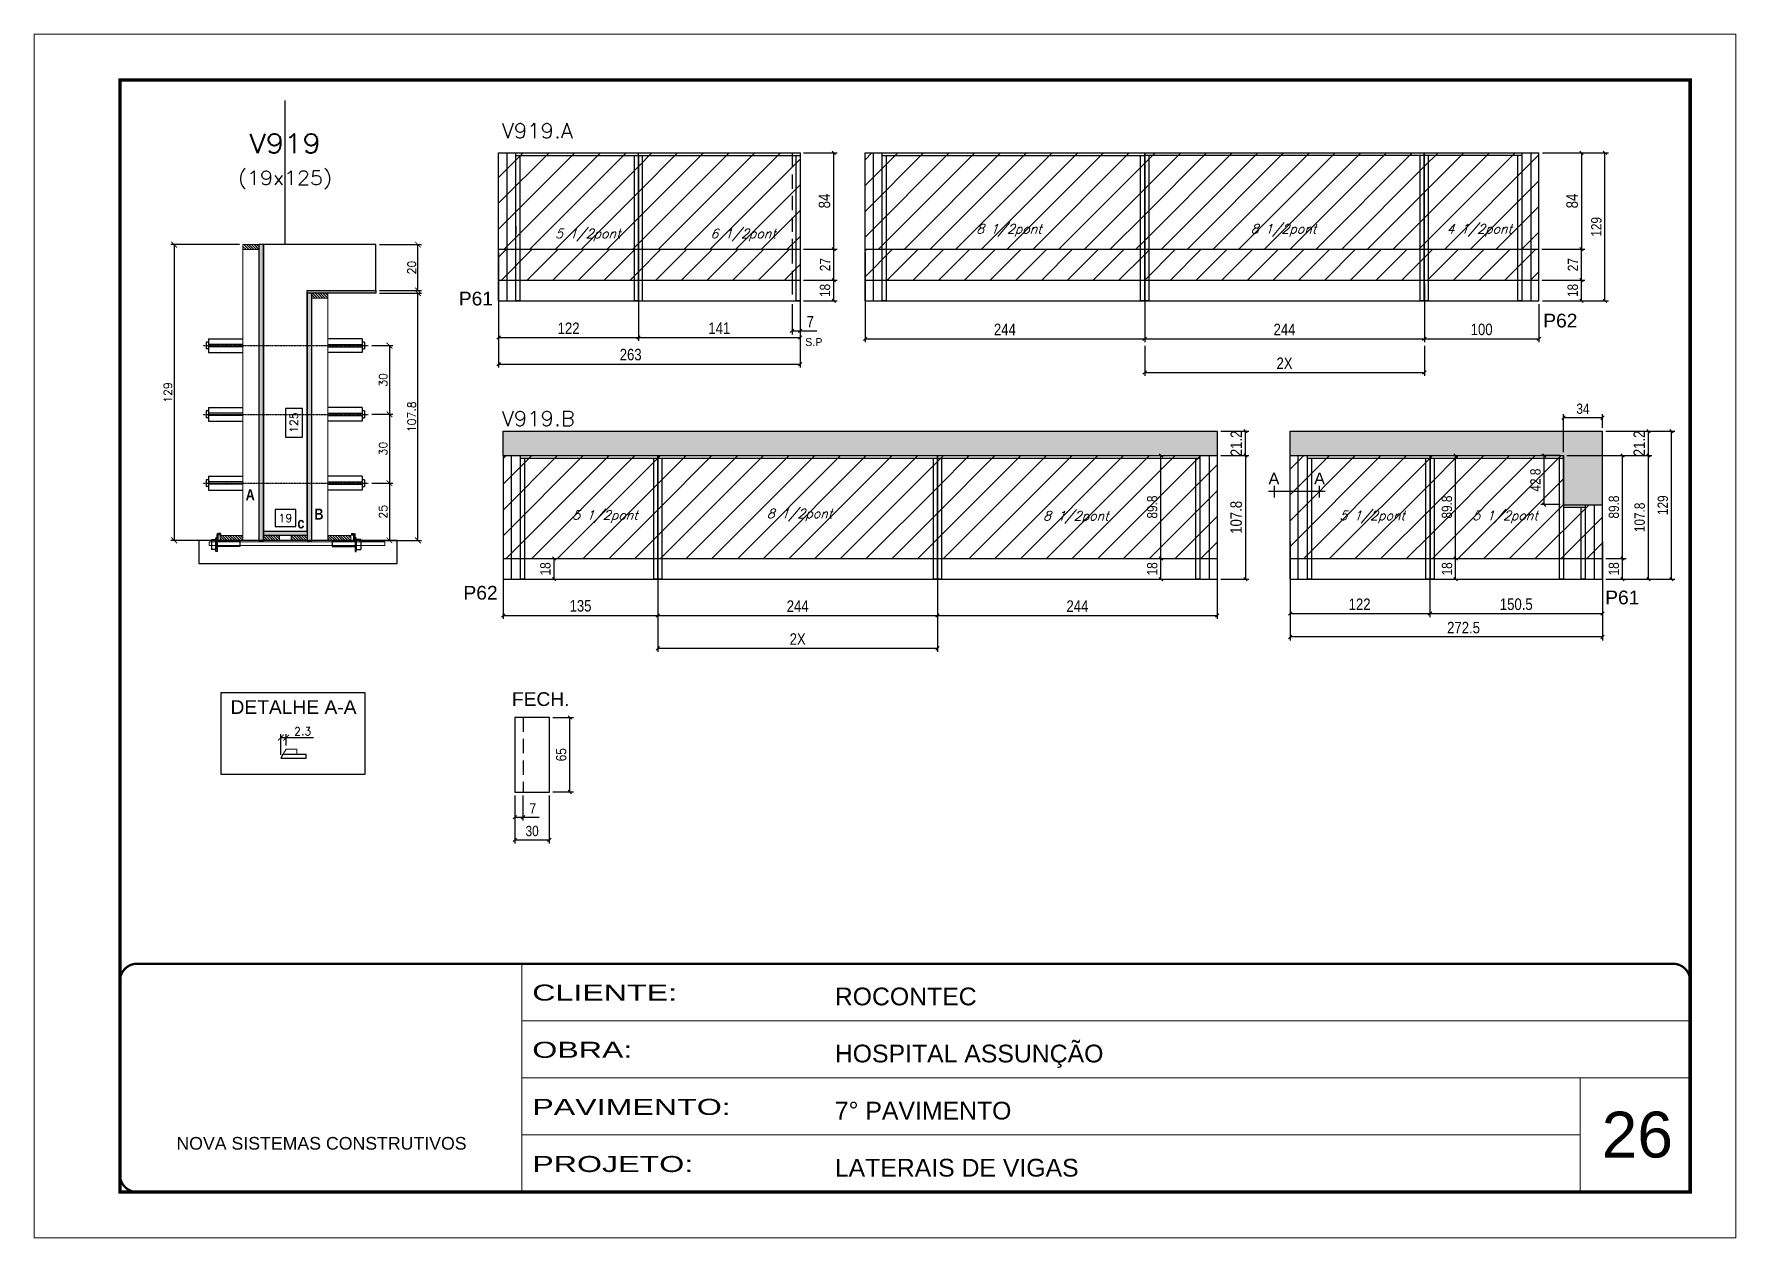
# Model space of a CAD drawing. Extents: x -20960 to -5926, y -2106 to 21915.
# Drawn here: x -10608 to -9123, y 13974 to 15024 of the extents above; entities that cross this region are included whole.
import ezdxf
from ezdxf.enums import TextEntityAlignment as Align

# ---------------------------------------------------------------- set-up
doc = ezdxf.new("R2010")
doc.units = 0
for name, pattern in [('CONTINUO', [0]), ('DASHED', [0.75, 0.5, -0.25]), ('HIDDEN', [0.375, 0.25, -0.125])]:
    doc.linetypes.add(name, pattern=pattern)
for name, color, linetype in [('5', 5, 'Continuous'), ('barrote', 251, 'Continuous'), ('COTA', 241, 'Continuous'), ('Cota Seção (2x)', 4, 'Continuous'), ('detalhes', 4, 'Continuous'), ('Painéis', 200, 'Continuous'), ('presilha', 1, 'Continuous'), ('Reaproveitamento', 251, 'Continuous'), ('SARR_2.2x7', 40, 'Continuous'), ('SARR_3.5x7', 81, 'Continuous'), ('TENSOR', 3, 'Continuous'), ('texto', 7, 'Continuous'), ('Texto de Titulo', 7, 'Continuous'), ('Texto Qtd Sarr', 242, 'Continuous')]:
    doc.layers.add(name, color=color, linetype=linetype)
for name, color, linetype, lineweight in [('CARIMBO', 255, 'Continuous', 9), ('CONCRETO', 251, 'Continuous', 25), ('Folhas', 255, 'Continuous', 9), ('Hachura', 251, 'Continuous', 9), ('Madeira', 126, 'Continuous', 18), ('Sarr 2.2x7', 40, 'Continuous', 9), ('SARRAFO DE PRESSAO', 251, 'DASHED', 9), ('SCO-___-LAJ', 2, 'Continuous', 0), ('Texto Seção', 7, 'Continuous', 15)]:
    doc.layers.add(name, color=color, linetype=linetype, lineweight=lineweight)
doc.styles.add('ARIAL', font='arial.ttf')
doc.styles.add('COTA TECNICA', font='techl___.ttf', dxfattribs={"height": 10})
doc.styles.add('COTA TECNICA-50', font='techl___.ttf', dxfattribs={"height": 9})
doc.styles.add('REGUA-120', font='ROMANS.shx', dxfattribs={"height": 15})
doc.styles.add('Romans', font='romans.shx')
doc.styles.add('ROMAS860', font='ROMAS860.SHX')
doc.styles.get("Standard").update_dxf_attribs({"font": 'arial.ttf'})
doc.styles.add('TECNICA', font='techb___.ttf', dxfattribs={"height": 10})
doc.styles.add('Tecnologia', font='')
doc.styles.get('Tecnologia').set_extended_font_data('Forgotten Futurist')
doc.dimstyles.new('COTA PAINEL-50', dxfattribs={"dimtxt": 9, "dimasz": 3, "dimexe": 3, "dimexo": 3, "dimgap": 3, "dimtad": 1, "dimdec": 1, "dimzin": 12, "dimdsep": 46, "dimtxsty": 'COTA TECNICA-50', "dimblk1": 'OBLIQUE', "dimblk2": 'OBLIQUE', "dimsah": 1, "dimcen": 0.9, "dimclrd": 4, "dimclre": 4, "dimclrt": 240, "dimadec": 1, "dimazin": 3, "dimtfac": 1, "dimtdec": 1, "dimtmove": 0, "dimatfit": 3, "dimfxl": 1, "dimtolj": 1, "dimtzin": 12, "dimarcsym": 0})
doc.dimstyles.new('Cota Seção (2x)', dxfattribs={"dimtxt": 7, "dimasz": 5, "dimexe": 3, "dimexo": 3, "dimgap": 2, "dimtad": 3, "dimdec": 1, "dimlfac": 0.5, "dimzin": 12, "dimdsep": 46, "dimtxsty": 'Romans', "dimblk": 'ARCHTICK', "dimcen": 0, "dimclrd": 4, "dimclre": 4, "dimclrt": 1, "dimadec": 1, "dimazin": 3, "dimtfac": 1, "dimtdec": 1, "dimtmove": 0, "dimatfit": 3, "dimldrblk": 'OBLIQUE', "dimfxl": 1, "dimtolj": 1, "dimtzin": 12, "dimarcsym": 0})
doc.dimstyles.new('Cota Seção interna', dxfattribs={"dimtxt": 7, "dimasz": 6, "dimexe": 0.18, "dimexo": 2, "dimgap": -4, "dimtad": 3, "dimdec": 1, "dimlfac": 0.5, "dimzin": 12, "dimdsep": 46, "dimtxsty": 'Romans', "dimblk": 'ARCHTICK', "dimcen": 0.09, "dimse1": 1, "dimse2": 1, "dimsd1": 1, "dimsd2": 1, "dimclrd": 180, "dimclre": 5, "dimclrt": 1, "dimadec": 0, "dimazin": 3, "dimtfac": 1, "dimtdec": 1, "dimtofl": 0, "dimtmove": 0, "dimatfit": 3, "dimldrblk": 'ARCHTICK', "dimfxl": 1, "dimtolj": 1, "dimtzin": 0, "dimarcsym": 0})
doc.dimstyles.new('PAINEL', dxfattribs={"dimtxt": 10, "dimasz": 3, "dimexe": 3, "dimexo": 3, "dimgap": 3, "dimtad": 1, "dimdec": 1, "dimzin": 12, "dimdsep": 46, "dimtxsty": 'COTA TECNICA', "dimblk1": 'OBLIQUE', "dimblk2": 'OBLIQUE', "dimsah": 1, "dimcen": 0.9, "dimclrd": 4, "dimclre": 4, "dimclrt": 240, "dimadec": 1, "dimazin": 3, "dimtfac": 1, "dimtdec": 1, "dimtmove": 0, "dimatfit": 3, "dimfxl": 1, "dimtolj": 1, "dimtzin": 12, "dimarcsym": 0})
pattern_1 = [(45, (-1574.918, -3391.344), (-11.22532, 11.22532), [])]
pattern_2 = [(45, (-1607.418, -3391.344), (-11.22532, 11.22532), [])]

msp = doc.modelspace()

# ---------------------------------------------------------------- texts
at = {"layer": '5', "linetype": 'Continuous'}
for s, p in [('P61', (-10237.86, 14787.23)), ('P62', (-9291.65, 14768.04)), ('P62', (-10233.81, 14530.66)), ('P61', (-9237.59, 14526.56))]:
    msp.add_text(s, height=12, rotation=0.00004, dxfattribs=at).set_placement(p)
at = {"layer": '5', "color": 7, "linetype": 'Continuous'}
for s, p in [('FECH.', (-10191.56, 14437.91)), ('DETALHE A-A', (-10437.04, 14430.97))]:
    msp.add_text(s, height=12, rotation=359.99996, dxfattribs=at).set_placement(p)
at = {"layer": 'CARIMBO', "style": 'ARIAL'}
msp.add_text('26', height=40, dxfattribs=at).set_placement((-9240.64, 14044.08))
at = {"layer": 'detalhes', "color": 0, "linetype": 'Continuous', "style": 'ARIAL'}
for p in [(-9526.63, 14636.27), (-9486.87, 14636.27)]:
    msp.add_text('A', height=10.22, dxfattribs=at).set_placement(p, align=Align.MIDDLE_CENTER)
at = {"layer": 'detalhes', "style": 'TECNICA'}
for s, p in [('A', (-10423.83, 14617.32)), ('c', (-10378.7, 14592.78)), ('B', (-10363.87, 14600.48))]:
    msp.add_text(s, height=9.6, dxfattribs=at).set_placement(p)
at = {"layer": 'texto', "color": 2, "char_height": 8, "attachment_point": 5, "style": 'Romans'}
for s, insert in [('{\\Q19;\\C256;5 1/2pont}', (-10125.35, 14848.64)), ('{\\Q19;\\C256;6 1/2pont}', (-9989.81, 14848.64)), ('{\\Q19;\\C256;8 1/2pont}', (-9757.81, 14852.72)), ('{\\Q19;\\C256;8 1/2pont}', (-9518.31, 14852.72)), ('{\\Q19;\\C256;4 1/2pont}', (-9347.45, 14852.72)), ('{\\Q19;\\C256;5 1/2pont}', (-10110.33, 14603.09)), ('{\\Q19;\\C256;8 1/2pont}', (-9940.57, 14604.44)), ('{\\Q19;\\C256;8 1/2pont}', (-9699.47, 14602.44)), ('{\\Q19;\\C256;5 1/2pont}', (-9440.89, 14602.73)), ('{\\Q19;\\C256;5 1/2pont}', (-9324.95, 14602.73))]:
    msp.add_mtext(s, dxfattribs=dict(at, insert=insert))
at = {"layer": 'texto', "color": 4, "insert": (-9928.09, 14755.33), "char_height": 7, "attachment_point": 5, "style": 'ROMAS860'}
msp.add_mtext('S.P', dxfattribs=at)
at = {"layer": 'Texto Seção', "style": 'REGUA-120', "width": 1.05}
for s, p in [('V919.A', (-10200.45, 14933.08)), ('V919.B', (-10200.45, 14682.07))]:
    msp.add_text(s, height=13, dxfattribs=at).set_placement(p)

# ---------------------------------------------------------------- blocks, each defined once
blk = doc.blocks.new('9999999999')
at = {"color": 30, "linetype": 'CONTINUO'}
for p, q in [((98564.6, 34230.2), (98564.6, 34429.4)), ((98564.6, 34379.6), (99584, 34379.6)), ((98564.6, 34329.8), (99488, 34329.8)), ((99584, 34329.8), (99488, 34329.8)), ((99488, 34329.8), (99488, 34230.2)), ((98564.6, 34280), (99488, 34280))]:
    blk.add_line(p, q, dxfattribs=at)
at = {"color": 30, "linetype": 'CONTINUO', "const_width": 2}
blk.add_lwpolyline([(99584, 34230.2), (99584, 34414.4, 0.414214), (99569, 34429.4), (98229, 34429.4, 0.414214), (98214, 34414.4), (98214, 34245.2, 0.414214), (98229, 34230.2), (99584, 34230.2)], format="xyb", dxfattribs=at)
at = {"layer": 'Folhas'}
blk.add_lwpolyline([(98139, 34190.2), (99624, 34190.2), (99624, 35240.2), (98139, 35240.2)], close=True, dxfattribs=at)
at = {"layer": 'Folhas', "color": 30, "const_width": 3}
blk.add_lwpolyline([(98214, 34230.2), (99584, 34230.2), (99584, 35200.2), (98214, 35200.2)], close=True, dxfattribs=at)
at = {"color": 7, "linetype": 'Continuous', "ltscale": 5, "style": 'ARIAL'}
for s, height, p in [('ROCONTEC', 15.48, (98837.7, 34393.1)), ('HOSPITAL ASSUNÇÃO', 15.483, (98837.7, 34343.3)), ('7° PAVIMENTO', 15.483, (98837.7, 34293.5)), ('NOVA SISTEMAS CONSTRUTIVOS', 11.059, (98263.2, 34267.2)), ('LATERAIS DE VIGAS', 15.483, (98837.7, 34243.7))]:
    blk.add_text(s, height=height, dxfattribs=at).set_placement(p)
at = {"layer": 'Folhas', "color": 7, "style": 'Tecnologia', "width": 1.5}
for s, p in [('CLIENTE:', (98573.7, 34397.2)), ('OBRA:', (98573.7, 34347.3)), ('PAVIMENTO:', (98573.7, 34297.5)), ('PROJETO:', (98573.7, 34247.7))]:
    blk.add_text(s, height=14, dxfattribs=at).set_placement(p)
blk = doc.blocks.new('titulo1')
at = {"layer": 'Defpoints', "color": 252, "linetype": 'HIDDEN', "ltscale": 2}
blk.add_line((0, 0), (0, 125), dxfattribs=at)
at = {"layer": 'Defpoints', "style": 'Romans', "oblique": 15}
blk.add_attdef('FOLHA', text='', height=10, dxfattribs=at).set_placement((0, 15.6), align=Align.MIDDLE_CENTER)
at = {"layer": 'Texto Qtd Sarr', "color": 3, "style": 'Romans', "oblique": 15}
for tag, height, p in [('TITULO', 17, (0, 71.4)), ('SEÇÃO', 12, (0, 41.5))]:
    blk.add_attdef(tag, text='', height=height, dxfattribs=at).set_placement(p, align=Align.MIDDLE_CENTER)
blk = doc.blocks.new('_Oblique')
at = {"color": 0, "linetype": 'ByBlock', "lineweight": -2}
blk.add_line((-0.5, -0.5), (0.5, 0.5), dxfattribs=at)
blk = doc.blocks.new('*D671')
at = {"layer": 'COTA', "color": 4, "lineweight": -2, "ltscale": 25, "transparency": 16777216}
for p, q in [((-9639.4, 14751.9), (-9639.4, 14725.8)), ((-9395.4, 14751.9), (-9395.4, 14725.8)), ((-9639.4, 14728.8), (-9395.4, 14728.8))]:
    blk.add_line(p, q, dxfattribs=at)
at = {"layer": 'Defpoints', "color": 0, "ltscale": 25, "transparency": 16777216}
for p in [(-9639.4, 14754.9), (-9395.4, 14754.9), (-9395.4, 14728.8)]:
    blk.add_point(p, dxfattribs=at)
at = {"layer": 'COTA', "color": 4, "lineweight": -2, "ltscale": 25, "transparency": 16777216, "xscale": 3, "yscale": 3, "zscale": 3, "rotation": 180}
blk.add_blockref('_Oblique', (-9639.4, 14728.8), dxfattribs=at)
at = {"layer": 'COTA', "color": 4, "lineweight": -2, "ltscale": 25, "transparency": 16777216, "xscale": 3, "yscale": 3, "zscale": 3}
blk.add_blockref('_Oblique', (-9395.4, 14728.8), dxfattribs=at)
at = {"layer": 'COTA', "color": 240, "ltscale": 25, "transparency": 16777216, "insert": (-9517.4, 14736.8), "char_height": 10, "attachment_point": 5, "style": 'COTA TECNICA'}
blk.add_mtext('\\A1;2X', dxfattribs=at)
blk = doc.blocks.new('*D669')
at = {"layer": 'COTA', "color": 4, "lineweight": -2, "ltscale": 25, "transparency": 16777216}
for p, q in [((-9883.4, 14833.3), (-9883.4, 14755.2)), ((-9639.4, 14806.3), (-9639.4, 14755.2)), ((-9883.4, 14758.2), (-9639.4, 14758.2))]:
    blk.add_line(p, q, dxfattribs=at)
at = {"layer": 'Defpoints', "color": 0, "ltscale": 25, "transparency": 16777216}
for p in [(-9883.4, 14836.3), (-9639.4, 14809.3), (-9639.4, 14758.2)]:
    blk.add_point(p, dxfattribs=at)
at = {"layer": 'COTA', "color": 4, "lineweight": -2, "ltscale": 25, "transparency": 16777216, "xscale": 3, "yscale": 3, "zscale": 3, "rotation": 180}
blk.add_blockref('_Oblique', (-9883.4, 14758.2), dxfattribs=at)
at = {"layer": 'COTA', "color": 4, "lineweight": -2, "ltscale": 25, "transparency": 16777216, "xscale": 3, "yscale": 3, "zscale": 3}
blk.add_blockref('_Oblique', (-9639.4, 14758.2), dxfattribs=at)
at = {"layer": 'COTA', "color": 240, "ltscale": 25, "transparency": 16777216, "insert": (-9761.4, 14766.3), "char_height": 10, "attachment_point": 5, "style": 'COTA TECNICA'}
blk.add_mtext('\\A1;244', dxfattribs=at)
blk = doc.blocks.new('*D670')
at = {"layer": 'COTA', "color": 4, "lineweight": -2, "ltscale": 25, "transparency": 16777216}
for p, q in [((-9639.4, 14806.3), (-9639.4, 14755.2)), ((-9395.4, 14806.3), (-9395.4, 14755.2)), ((-9639.4, 14758.2), (-9395.4, 14758.2))]:
    blk.add_line(p, q, dxfattribs=at)
at = {"layer": 'Defpoints', "color": 0, "ltscale": 25, "transparency": 16777216}
for p in [(-9639.4, 14809.3), (-9395.4, 14809.3), (-9395.4, 14758.2)]:
    blk.add_point(p, dxfattribs=at)
at = {"layer": 'COTA', "color": 4, "lineweight": -2, "ltscale": 25, "transparency": 16777216, "xscale": 3, "yscale": 3, "zscale": 3, "rotation": 180}
blk.add_blockref('_Oblique', (-9639.4, 14758.2), dxfattribs=at)
at = {"layer": 'COTA', "color": 4, "lineweight": -2, "ltscale": 25, "transparency": 16777216, "xscale": 3, "yscale": 3, "zscale": 3}
blk.add_blockref('_Oblique', (-9395.4, 14758.2), dxfattribs=at)
at = {"layer": 'COTA', "color": 240, "ltscale": 25, "transparency": 16777216, "insert": (-9517.4, 14766.3), "char_height": 10, "attachment_point": 5, "style": 'COTA TECNICA'}
blk.add_mtext('\\A1;244', dxfattribs=at)
blk = doc.blocks.new('*D686')
at = {"layer": 'COTA', "color": 4, "lineweight": -2, "ltscale": 25, "transparency": 16777216}
for p, q in [((-9292.4, 14920.3), (-9255.3, 14920.3)), ((-9258.3, 14920.3), (-9258.3, 14836.3)), ((-9292.9, 14836.3), (-9255.3, 14836.3))]:
    blk.add_line(p, q, dxfattribs=at)
at = {"layer": 'Defpoints', "color": 0, "ltscale": 25, "transparency": 16777216}
for p in [(-9295.4, 14920.3), (-9295.9, 14836.3), (-9258.3, 14836.3)]:
    blk.add_point(p, dxfattribs=at)
at = {"layer": 'COTA', "color": 4, "lineweight": -2, "ltscale": 25, "transparency": 16777216, "xscale": 3, "yscale": 3, "zscale": 3}
for p, rotation in [((-9258.3, 14920.3), 90), ((-9258.3, 14836.3), 270)]:
    blk.add_blockref('_Oblique', p, dxfattribs=dict(at, rotation=rotation))
at = {"layer": 'COTA', "color": 240, "ltscale": 25, "transparency": 16777216, "insert": (-9266.4, 14878.3), "char_height": 10, "attachment_point": 5, "rotation": 90, "style": 'COTA TECNICA'}
blk.add_mtext('\\A1;84', dxfattribs=at)
blk = doc.blocks.new('*D672')
at = {"layer": 'COTA', "color": 4, "lineweight": -2, "ltscale": 25, "transparency": 16777216}
for p, q in [((-9395.4, 14806.3), (-9395.4, 14755.2)), ((-9295.4, 14788.3), (-9295.4, 14755.2)), ((-9395.4, 14758.2), (-9295.4, 14758.2))]:
    blk.add_line(p, q, dxfattribs=at)
at = {"layer": 'Defpoints', "color": 0, "ltscale": 25, "transparency": 16777216}
for p in [(-9395.4, 14809.3), (-9295.4, 14791.3), (-9295.4, 14758.2)]:
    blk.add_point(p, dxfattribs=at)
at = {"layer": 'COTA', "color": 4, "lineweight": -2, "ltscale": 25, "transparency": 16777216, "xscale": 3, "yscale": 3, "zscale": 3, "rotation": 180}
blk.add_blockref('_Oblique', (-9395.4, 14758.2), dxfattribs=at)
at = {"layer": 'COTA', "color": 4, "lineweight": -2, "ltscale": 25, "transparency": 16777216, "xscale": 3, "yscale": 3, "zscale": 3}
blk.add_blockref('_Oblique', (-9295.4, 14758.2), dxfattribs=at)
at = {"layer": 'COTA', "color": 240, "ltscale": 25, "transparency": 16777216, "insert": (-9345.4, 14766.3), "char_height": 10, "attachment_point": 5, "style": 'COTA TECNICA'}
blk.add_mtext('\\A1;100', dxfattribs=at)
blk = doc.blocks.new('*D673')
at = {"layer": 'COTA', "color": 4, "lineweight": -2, "ltscale": 25, "transparency": 16777216}
for p, q in [((-10203.1, 14833.3), (-10203.1, 14733.1)), ((-9940.1, 14806.3), (-9940.1, 14733.1)), ((-10203.1, 14736.1), (-9940.1, 14736.1))]:
    blk.add_line(p, q, dxfattribs=at)
at = {"layer": 'Defpoints', "color": 0, "ltscale": 25, "transparency": 16777216}
for p in [(-10203.1, 14836.3), (-9940.1, 14809.3), (-9940.1, 14736.1)]:
    blk.add_point(p, dxfattribs=at)
at = {"layer": 'COTA', "color": 4, "lineweight": -2, "ltscale": 25, "transparency": 16777216, "xscale": 3, "yscale": 3, "zscale": 3, "rotation": 180}
blk.add_blockref('_Oblique', (-10203.1, 14736.1), dxfattribs=at)
at = {"layer": 'COTA', "color": 4, "lineweight": -2, "ltscale": 25, "transparency": 16777216, "xscale": 3, "yscale": 3, "zscale": 3}
blk.add_blockref('_Oblique', (-9940.1, 14736.1), dxfattribs=at)
at = {"layer": 'COTA', "color": 240, "ltscale": 25, "transparency": 16777216, "insert": (-10087.9, 14744.3), "char_height": 10, "attachment_point": 5, "style": 'COTA TECNICA'}
blk.add_mtext('\\A1;263', dxfattribs=at)
blk = doc.blocks.new('*D674')
at = {"layer": 'COTA', "color": 4, "lineweight": -2, "ltscale": 25, "transparency": 16777216}
for p, q in [((-10203.1, 14833.3), (-10203.1, 14756.3)), ((-10081.1, 14806.3), (-10081.1, 14756.3)), ((-10203.1, 14759.3), (-10081.1, 14759.3))]:
    blk.add_line(p, q, dxfattribs=at)
at = {"layer": 'Defpoints', "color": 0, "ltscale": 25, "transparency": 16777216}
for p in [(-10203.1, 14836.3), (-10081.1, 14809.3), (-10081.1, 14759.3)]:
    blk.add_point(p, dxfattribs=at)
at = {"layer": 'COTA', "color": 4, "lineweight": -2, "ltscale": 25, "transparency": 16777216, "xscale": 3, "yscale": 3, "zscale": 3, "rotation": 180}
blk.add_blockref('_Oblique', (-10203.1, 14759.3), dxfattribs=at)
at = {"layer": 'COTA', "color": 4, "lineweight": -2, "ltscale": 25, "transparency": 16777216, "xscale": 3, "yscale": 3, "zscale": 3}
blk.add_blockref('_Oblique', (-10081.1, 14759.3), dxfattribs=at)
at = {"layer": 'COTA', "color": 240, "ltscale": 25, "transparency": 16777216, "insert": (-10142.1, 14767.3), "char_height": 10, "attachment_point": 5, "style": 'COTA TECNICA'}
blk.add_mtext('\\A1;122', dxfattribs=at)
blk = doc.blocks.new('*D675')
at = {"layer": 'COTA', "color": 4, "lineweight": -2, "ltscale": 25, "transparency": 16777216}
for p, q in [((-10081.1, 14806.3), (-10081.1, 14756.3)), ((-9940.1, 14806.3), (-9940.1, 14756.3)), ((-10081.1, 14759.3), (-9940.1, 14759.3))]:
    blk.add_line(p, q, dxfattribs=at)
at = {"layer": 'Defpoints', "color": 0, "ltscale": 25, "transparency": 16777216}
for p in [(-10081.1, 14809.3), (-9940.1, 14809.3), (-9940.1, 14759.3)]:
    blk.add_point(p, dxfattribs=at)
at = {"layer": 'COTA', "color": 4, "lineweight": -2, "ltscale": 25, "transparency": 16777216, "xscale": 3, "yscale": 3, "zscale": 3, "rotation": 180}
blk.add_blockref('_Oblique', (-10081.1, 14759.3), dxfattribs=at)
at = {"layer": 'COTA', "color": 4, "lineweight": -2, "ltscale": 25, "transparency": 16777216, "xscale": 3, "yscale": 3, "zscale": 3}
blk.add_blockref('_Oblique', (-9940.1, 14759.3), dxfattribs=at)
at = {"layer": 'COTA', "color": 240, "ltscale": 25, "transparency": 16777216, "insert": (-10010.6, 14767.4), "char_height": 10, "attachment_point": 5, "style": 'COTA TECNICA'}
blk.add_mtext('\\A1;141', dxfattribs=at)
blk = doc.blocks.new('*D676')
at = {"layer": 'COTA', "color": 4, "lineweight": -2, "ltscale": 25, "transparency": 16777216}
for p, q in [((-9947.1, 14788.3), (-9947.1, 14762)), ((-9940.1, 14788.3), (-9940.1, 14762)), ((-9947.1, 14765), (-9940.1, 14765)), ((-9940.1, 14765), (-9925.4, 14765))]:
    blk.add_line(p, q, dxfattribs=at)
at = {"layer": 'Defpoints', "color": 0, "ltscale": 25, "transparency": 16777216}
for p in [(-9947.1, 14791.3), (-9940.1, 14791.3), (-9940.1, 14765)]:
    blk.add_point(p, dxfattribs=at)
at = {"layer": 'COTA', "color": 4, "lineweight": -2, "ltscale": 25, "transparency": 16777216, "xscale": 3, "yscale": 3, "zscale": 3, "rotation": 180}
blk.add_blockref('_Oblique', (-9947.1, 14765), dxfattribs=at)
at = {"layer": 'COTA', "color": 4, "lineweight": -2, "ltscale": 25, "transparency": 16777216, "xscale": 3, "yscale": 3, "zscale": 3}
blk.add_blockref('_Oblique', (-9940.1, 14765), dxfattribs=at)
at = {"layer": 'COTA', "color": 240, "ltscale": 25, "transparency": 16777216, "insert": (-9931.2, 14773.1), "char_height": 10, "attachment_point": 5, "style": 'COTA TECNICA'}
blk.add_mtext('\\A1;7', dxfattribs=at)
blk = doc.blocks.new('*D687')
at = {"layer": 'COTA', "color": 4, "lineweight": -2, "ltscale": 25, "transparency": 16777216}
for p, q in [((-9937.1, 14920.3), (-9907.7, 14920.3)), ((-9910.7, 14836.3), (-9910.7, 14920.3)), ((-9937.1, 14836.3), (-9907.7, 14836.3))]:
    blk.add_line(p, q, dxfattribs=at)
at = {"layer": 'Defpoints', "color": 0, "ltscale": 25, "transparency": 16777216}
for p in [(-9940.1, 14920.3), (-9910.7, 14920.3), (-9940.1, 14836.3)]:
    blk.add_point(p, dxfattribs=at)
at = {"layer": 'COTA', "color": 4, "lineweight": -2, "ltscale": 25, "transparency": 16777216, "xscale": 3, "yscale": 3, "zscale": 3}
for p, rotation in [((-9910.7, 14920.3), 90), ((-9910.7, 14836.3), 270)]:
    blk.add_blockref('_Oblique', p, dxfattribs=dict(at, rotation=rotation))
at = {"layer": 'COTA', "color": 240, "ltscale": 25, "transparency": 16777216, "insert": (-9918.8, 14878.3), "char_height": 10, "attachment_point": 5, "rotation": 90, "style": 'COTA TECNICA'}
blk.add_mtext('\\A1;84', dxfattribs=at)
blk = doc.blocks.new('*D688')
at = {"layer": 'COTA', "color": 4, "lineweight": -2, "transparency": 16777216}
for p, q in [((-9292.9, 14836.3), (-9255.3, 14836.3)), ((-9258.3, 14809.3), (-9258.3, 14836.3)), ((-9292.9, 14809.3), (-9255.3, 14809.3))]:
    blk.add_line(p, q, dxfattribs=at)
at = {"layer": 'Defpoints', "color": 0, "transparency": 16777216}
for p in [(-9295.9, 14836.3), (-9258.3, 14836.3), (-9295.9, 14809.3)]:
    blk.add_point(p, dxfattribs=at)
at = {"layer": 'COTA', "color": 4, "lineweight": -2, "transparency": 16777216, "xscale": 3, "yscale": 3, "zscale": 3}
for p, rotation in [((-9258.3, 14836.3), 90), ((-9258.3, 14809.3), 270)]:
    blk.add_blockref('_Oblique', p, dxfattribs=dict(at, rotation=rotation))
at = {"layer": 'COTA', "color": 240, "transparency": 16777216, "insert": (-9265.8, 14822.8), "char_height": 9, "attachment_point": 5, "rotation": 90, "style": 'COTA TECNICA-50'}
blk.add_mtext('\\A1;27', dxfattribs=at)
blk = doc.blocks.new('*D689')
at = {"layer": 'COTA', "color": 4, "lineweight": -2, "transparency": 16777216}
for p, q in [((-9937.1, 14836.3), (-9907.7, 14836.3)), ((-9910.7, 14809.3), (-9910.7, 14836.3)), ((-9937.1, 14809.3), (-9907.7, 14809.3))]:
    blk.add_line(p, q, dxfattribs=at)
at = {"layer": 'Defpoints', "color": 0, "transparency": 16777216}
for p in [(-9940.1, 14836.3), (-9910.7, 14836.3), (-9940.1, 14809.3)]:
    blk.add_point(p, dxfattribs=at)
at = {"layer": 'COTA', "color": 4, "lineweight": -2, "transparency": 16777216, "xscale": 3, "yscale": 3, "zscale": 3}
for p, rotation in [((-9910.7, 14836.3), 90), ((-9910.7, 14809.3), 270)]:
    blk.add_blockref('_Oblique', p, dxfattribs=dict(at, rotation=rotation))
at = {"layer": 'COTA', "color": 240, "transparency": 16777216, "insert": (-9918.3, 14822.8), "char_height": 9, "attachment_point": 5, "rotation": 90, "style": 'COTA TECNICA-50'}
blk.add_mtext('\\A1;27', dxfattribs=at)
blk = doc.blocks.new('*D690')
at = {"layer": 'COTA', "color": 4, "lineweight": -2, "transparency": 16777216}
for p, q in [((-9292.4, 14920.3), (-9234.8, 14920.3)), ((-9237.8, 14791.3), (-9237.8, 14920.3)), ((-9292.4, 14791.3), (-9234.8, 14791.3))]:
    blk.add_line(p, q, dxfattribs=at)
at = {"layer": 'Defpoints', "color": 0, "transparency": 16777216}
for p in [(-9295.4, 14920.3), (-9237.8, 14920.3), (-9295.4, 14791.3)]:
    blk.add_point(p, dxfattribs=at)
at = {"layer": 'COTA', "color": 4, "lineweight": -2, "transparency": 16777216, "xscale": 3, "yscale": 3, "zscale": 3}
for p, rotation in [((-9237.8, 14920.3), 90), ((-9237.8, 14791.3), 270)]:
    blk.add_blockref('_Oblique', p, dxfattribs=dict(at, rotation=rotation))
at = {"layer": 'COTA', "color": 240, "transparency": 16777216, "insert": (-9245.3, 14855.8), "char_height": 9, "attachment_point": 5, "rotation": 90, "style": 'COTA TECNICA-50'}
blk.add_mtext('\\A1;129', dxfattribs=at)
blk = doc.blocks.new('*D677')
at = {"layer": 'COTA', "color": 4, "lineweight": -2, "ltscale": 25, "transparency": 16777216}
for p, q in [((-10199.2, 14581.5), (-10199.2, 14513.9)), ((-10064.2, 14581.5), (-10064.2, 14513.9)), ((-10199.2, 14516.9), (-10064.2, 14516.9))]:
    blk.add_line(p, q, dxfattribs=at)
at = {"layer": 'Defpoints', "color": 0, "ltscale": 25, "transparency": 16777216}
for p in [(-10199.2, 14584.5), (-10064.2, 14584.5), (-10064.2, 14516.9)]:
    blk.add_point(p, dxfattribs=at)
at = {"layer": 'COTA', "color": 4, "lineweight": -2, "ltscale": 25, "transparency": 16777216, "xscale": 3, "yscale": 3, "zscale": 3, "rotation": 180}
blk.add_blockref('_Oblique', (-10199.2, 14516.9), dxfattribs=at)
at = {"layer": 'COTA', "color": 4, "lineweight": -2, "ltscale": 25, "transparency": 16777216, "xscale": 3, "yscale": 3, "zscale": 3}
blk.add_blockref('_Oblique', (-10064.2, 14516.9), dxfattribs=at)
at = {"layer": 'COTA', "color": 240, "ltscale": 25, "transparency": 16777216, "insert": (-10131.7, 14525.2), "char_height": 10, "attachment_point": 5, "style": 'COTA TECNICA'}
blk.add_mtext('\\A1;135', dxfattribs=at)
blk = doc.blocks.new('*D678')
at = {"layer": 'COTA', "color": 4, "lineweight": -2, "ltscale": 25, "transparency": 16777216}
for p, q in [((-10064.2, 14581.5), (-10064.2, 14513.9)), ((-9820.2, 14581.5), (-9820.2, 14513.9)), ((-10064.2, 14516.9), (-9820.2, 14516.9))]:
    blk.add_line(p, q, dxfattribs=at)
at = {"layer": 'Defpoints', "color": 0, "ltscale": 25, "transparency": 16777216}
for p in [(-10064.2, 14584.5), (-9820.2, 14584.5), (-9820.2, 14516.9)]:
    blk.add_point(p, dxfattribs=at)
at = {"layer": 'COTA', "color": 4, "lineweight": -2, "ltscale": 25, "transparency": 16777216, "xscale": 3, "yscale": 3, "zscale": 3, "rotation": 180}
blk.add_blockref('_Oblique', (-10064.2, 14516.9), dxfattribs=at)
at = {"layer": 'COTA', "color": 4, "lineweight": -2, "ltscale": 25, "transparency": 16777216, "xscale": 3, "yscale": 3, "zscale": 3}
blk.add_blockref('_Oblique', (-9820.2, 14516.9), dxfattribs=at)
at = {"layer": 'COTA', "color": 240, "ltscale": 25, "transparency": 16777216, "insert": (-9942.2, 14525), "char_height": 10, "attachment_point": 5, "style": 'COTA TECNICA'}
blk.add_mtext('\\A1;244', dxfattribs=at)
blk = doc.blocks.new('*D679')
at = {"layer": 'COTA', "color": 4, "lineweight": -2, "ltscale": 25, "transparency": 16777216}
for p, q in [((-9820.1, 14581.5), (-9820.1, 14513.9)), ((-9576.1, 14581.5), (-9576.1, 14513.9)), ((-9820.1, 14516.9), (-9576.1, 14516.9))]:
    blk.add_line(p, q, dxfattribs=at)
at = {"layer": 'Defpoints', "color": 0, "ltscale": 25, "transparency": 16777216}
for p in [(-9820.1, 14584.5), (-9576.1, 14584.5), (-9576.1, 14516.9)]:
    blk.add_point(p, dxfattribs=at)
at = {"layer": 'COTA', "color": 4, "lineweight": -2, "ltscale": 25, "transparency": 16777216, "xscale": 3, "yscale": 3, "zscale": 3, "rotation": 180}
blk.add_blockref('_Oblique', (-9820.1, 14516.9), dxfattribs=at)
at = {"layer": 'COTA', "color": 4, "lineweight": -2, "ltscale": 25, "transparency": 16777216, "xscale": 3, "yscale": 3, "zscale": 3}
blk.add_blockref('_Oblique', (-9576.1, 14516.9), dxfattribs=at)
at = {"layer": 'COTA', "color": 240, "ltscale": 25, "transparency": 16777216, "insert": (-9698.1, 14525), "char_height": 10, "attachment_point": 5, "style": 'COTA TECNICA'}
blk.add_mtext('\\A1;244', dxfattribs=at)
blk = doc.blocks.new('*D680')
at = {"layer": 'COTA', "color": 4, "lineweight": -2, "ltscale": 25, "transparency": 16777216}
for p, q in [((-9512.5, 14581.5), (-9512.5, 14515.5)), ((-9390.5, 14581.5), (-9390.5, 14515.5)), ((-9512.5, 14518.5), (-9390.5, 14518.5))]:
    blk.add_line(p, q, dxfattribs=at)
at = {"layer": 'Defpoints', "color": 0, "ltscale": 25, "transparency": 16777216}
for p in [(-9512.5, 14584.5), (-9390.5, 14584.5), (-9390.5, 14518.5)]:
    blk.add_point(p, dxfattribs=at)
at = {"layer": 'COTA', "color": 4, "lineweight": -2, "ltscale": 25, "transparency": 16777216, "xscale": 3, "yscale": 3, "zscale": 3, "rotation": 180}
blk.add_blockref('_Oblique', (-9512.5, 14518.5), dxfattribs=at)
at = {"layer": 'COTA', "color": 4, "lineweight": -2, "ltscale": 25, "transparency": 16777216, "xscale": 3, "yscale": 3, "zscale": 3}
blk.add_blockref('_Oblique', (-9390.5, 14518.5), dxfattribs=at)
at = {"layer": 'COTA', "color": 240, "ltscale": 25, "transparency": 16777216, "insert": (-9451.9, 14526.6), "char_height": 10, "attachment_point": 5, "style": 'COTA TECNICA'}
blk.add_mtext('\\A1;122', dxfattribs=at)
blk = doc.blocks.new('*D681')
at = {"layer": 'COTA', "color": 4, "lineweight": -2, "ltscale": 25, "transparency": 16777216}
for p, q in [((-10064.2, 14581.5), (-10064.2, 14485.2)), ((-9820.2, 14581.5), (-9820.2, 14485.2)), ((-10064.2, 14488.2), (-9820.2, 14488.2))]:
    blk.add_line(p, q, dxfattribs=at)
at = {"layer": 'Defpoints', "color": 0, "ltscale": 25, "transparency": 16777216}
for p in [(-10064.2, 14584.5), (-9820.2, 14584.5), (-9820.2, 14488.2)]:
    blk.add_point(p, dxfattribs=at)
at = {"layer": 'COTA', "color": 4, "lineweight": -2, "ltscale": 25, "transparency": 16777216, "xscale": 3, "yscale": 3, "zscale": 3, "rotation": 180}
blk.add_blockref('_Oblique', (-10064.2, 14488.2), dxfattribs=at)
at = {"layer": 'COTA', "color": 4, "lineweight": -2, "ltscale": 25, "transparency": 16777216, "xscale": 3, "yscale": 3, "zscale": 3}
blk.add_blockref('_Oblique', (-9820.2, 14488.2), dxfattribs=at)
at = {"layer": 'COTA', "color": 240, "ltscale": 25, "transparency": 16777216, "insert": (-9942.2, 14496.3), "char_height": 10, "attachment_point": 5, "style": 'COTA TECNICA'}
blk.add_mtext('\\A1;2X', dxfattribs=at)
blk = doc.blocks.new('*D691')
at = {"layer": 'COTA', "color": 4, "lineweight": -2, "ltscale": 25, "transparency": 16777216}
for p, q in [((-9237, 14677.5), (-9196.9, 14677.5)), ((-9199.9, 14656.3), (-9199.9, 14677.5)), ((-9237, 14656.3), (-9196.9, 14656.3))]:
    blk.add_line(p, q, dxfattribs=at)
at = {"layer": 'Defpoints', "color": 0, "ltscale": 25, "transparency": 16777216}
for p in [(-9240, 14677.5), (-9199.9, 14677.5), (-9240, 14656.3)]:
    blk.add_point(p, dxfattribs=at)
at = {"layer": 'COTA', "color": 4, "lineweight": -2, "ltscale": 25, "transparency": 16777216, "xscale": 3, "yscale": 3, "zscale": 3}
for p, rotation in [((-9199.9, 14677.5), 90), ((-9199.9, 14656.3), 270)]:
    blk.add_blockref('_Oblique', p, dxfattribs=dict(at, rotation=rotation))
at = {"layer": 'COTA', "color": 240, "ltscale": 25, "transparency": 16777216, "insert": (-9207.9, 14666.9), "char_height": 10, "attachment_point": 5, "rotation": 90, "style": 'COTA TECNICA'}
blk.add_mtext('\\A1;21.2', dxfattribs=at)
blk = doc.blocks.new('*D692')
at = {"layer": 'COTA', "color": 4, "lineweight": -2, "ltscale": 25, "transparency": 16777216}
for p, q in [((-9573.1, 14656.3), (-9548.4, 14656.3)), ((-9551.4, 14656.3), (-9551.4, 14548.5)), ((-9573.1, 14548.5), (-9548.4, 14548.5))]:
    blk.add_line(p, q, dxfattribs=at)
at = {"layer": 'Defpoints', "color": 0, "ltscale": 25, "transparency": 16777216}
for p in [(-9576.1, 14656.3), (-9576.1, 14548.5), (-9551.4, 14548.5)]:
    blk.add_point(p, dxfattribs=at)
at = {"layer": 'COTA', "color": 4, "lineweight": -2, "ltscale": 25, "transparency": 16777216, "xscale": 3, "yscale": 3, "zscale": 3}
for p, rotation in [((-9551.4, 14656.3), 90), ((-9551.4, 14548.5), 270)]:
    blk.add_blockref('_Oblique', p, dxfattribs=dict(at, rotation=rotation))
at = {"layer": 'COTA', "color": 240, "ltscale": 25, "transparency": 16777216, "insert": (-9559.6, 14602.4), "char_height": 10, "attachment_point": 5, "rotation": 90, "style": 'COTA TECNICA'}
blk.add_mtext('\\A1;107.8', dxfattribs=at)
blk = doc.blocks.new('*D693')
at = {"layer": 'COTA', "color": 4, "lineweight": -2, "ltscale": 25, "transparency": 16777216}
for p, q in [((-9573.1, 14677.5), (-9548.4, 14677.5)), ((-9551.4, 14656.3), (-9551.4, 14677.5)), ((-9573.1, 14656.3), (-9548.4, 14656.3))]:
    blk.add_line(p, q, dxfattribs=at)
at = {"layer": 'Defpoints', "color": 0, "ltscale": 25, "transparency": 16777216}
for p in [(-9576.1, 14677.5), (-9551.4, 14677.5), (-9576.1, 14656.3)]:
    blk.add_point(p, dxfattribs=at)
at = {"layer": 'COTA', "color": 4, "lineweight": -2, "ltscale": 25, "transparency": 16777216, "xscale": 3, "yscale": 3, "zscale": 3}
for p, rotation in [((-9551.4, 14677.5), 90), ((-9551.4, 14656.3), 270)]:
    blk.add_blockref('_Oblique', p, dxfattribs=dict(at, rotation=rotation))
at = {"layer": 'COTA', "color": 240, "ltscale": 25, "transparency": 16777216, "insert": (-9559.5, 14666.9), "char_height": 10, "attachment_point": 5, "rotation": 90, "style": 'COTA TECNICA'}
blk.add_mtext('\\A1;21.2', dxfattribs=at)
blk = doc.blocks.new('*D682')
at = {"layer": 'COTA', "color": 4, "lineweight": -2, "ltscale": 25, "transparency": 16777216}
for p, q in [((-9390.5, 14581.5), (-9390.5, 14515.5)), ((-9240, 14581.5), (-9240, 14515.5)), ((-9390.5, 14518.5), (-9240, 14518.5))]:
    blk.add_line(p, q, dxfattribs=at)
at = {"layer": 'Defpoints', "color": 0, "ltscale": 25, "transparency": 16777216}
for p in [(-9390.5, 14584.5), (-9240, 14584.5), (-9240, 14518.5)]:
    blk.add_point(p, dxfattribs=at)
at = {"layer": 'COTA', "color": 4, "lineweight": -2, "ltscale": 25, "transparency": 16777216, "xscale": 3, "yscale": 3, "zscale": 3, "rotation": 180}
blk.add_blockref('_Oblique', (-9390.5, 14518.5), dxfattribs=at)
at = {"layer": 'COTA', "color": 4, "lineweight": -2, "ltscale": 25, "transparency": 16777216, "xscale": 3, "yscale": 3, "zscale": 3}
blk.add_blockref('_Oblique', (-9240, 14518.5), dxfattribs=at)
at = {"layer": 'COTA', "color": 240, "ltscale": 25, "transparency": 16777216, "insert": (-9315.2, 14526.6), "char_height": 10, "attachment_point": 5, "style": 'COTA TECNICA'}
blk.add_mtext('\\A1;150.5', dxfattribs=at)
blk = doc.blocks.new('*D683')
at = {"layer": 'COTA', "color": 4, "lineweight": -2, "ltscale": 25, "transparency": 16777216}
for p, q in [((-9512.5, 14581.5), (-9512.5, 14495.1)), ((-9240, 14581.5), (-9240, 14495.1)), ((-9240, 14498.1), (-9512.5, 14498.1))]:
    blk.add_line(p, q, dxfattribs=at)
at = {"layer": 'Defpoints', "color": 0, "ltscale": 25, "transparency": 16777216}
for p in [(-9512.5, 14584.5), (-9240, 14584.5), (-9512.5, 14498.1)]:
    blk.add_point(p, dxfattribs=at)
at = {"layer": 'COTA', "color": 4, "lineweight": -2, "ltscale": 25, "transparency": 16777216, "xscale": 3, "yscale": 3, "zscale": 3, "rotation": 180}
blk.add_blockref('_Oblique', (-9512.5, 14498.1), dxfattribs=at)
at = {"layer": 'COTA', "color": 4, "lineweight": -2, "ltscale": 25, "transparency": 16777216, "xscale": 3, "yscale": 3, "zscale": 3}
blk.add_blockref('_Oblique', (-9240, 14498.1), dxfattribs=at)
at = {"layer": 'COTA', "color": 240, "ltscale": 25, "transparency": 16777216, "insert": (-9361.2, 14506.2), "char_height": 10, "attachment_point": 5, "style": 'COTA TECNICA'}
blk.add_mtext('\\A1;272.5', dxfattribs=at)
blk = doc.blocks.new('*D694')
at = {"layer": 'COTA', "color": 4, "lineweight": -2, "transparency": 16777216}
for p, q in [((-10177.7, 14566.5), (-10151.7, 14566.5)), ((-10154.7, 14548.5), (-10154.7, 14566.5)), ((-10177.7, 14548.5), (-10151.7, 14548.5))]:
    blk.add_line(p, q, dxfattribs=at)
at = {"layer": 'Defpoints', "color": 0, "transparency": 16777216}
for p in [(-10180.7, 14566.5), (-10154.7, 14566.5), (-10180.7, 14548.5)]:
    blk.add_point(p, dxfattribs=at)
at = {"layer": 'COTA', "color": 4, "lineweight": -2, "transparency": 16777216, "xscale": 3, "yscale": 3, "zscale": 3}
for p, rotation in [((-10154.7, 14566.5), 90), ((-10154.7, 14548.5), 270)]:
    blk.add_blockref('_Oblique', p, dxfattribs=dict(at, rotation=rotation))
at = {"layer": 'COTA', "color": 240, "transparency": 16777216, "insert": (-10162.3, 14557.5), "char_height": 9, "attachment_point": 5, "rotation": 90, "style": 'COTA TECNICA-50'}
blk.add_mtext('\\A1;18', dxfattribs=at)
blk = doc.blocks.new('*D695')
at = {"layer": 'COTA', "color": 4, "lineweight": -2, "transparency": 16777216}
for p, q in [((-9385.5, 14566.5), (-9365.1, 14566.5)), ((-9368.1, 14548.5), (-9368.1, 14566.5)), ((-9385.5, 14548.5), (-9365.1, 14548.5))]:
    blk.add_line(p, q, dxfattribs=at)
at = {"layer": 'Defpoints', "color": 0, "transparency": 16777216}
for p in [(-9388.5, 14566.5), (-9368.1, 14566.5), (-9388.5, 14548.5)]:
    blk.add_point(p, dxfattribs=at)
at = {"layer": 'COTA', "color": 4, "lineweight": -2, "transparency": 16777216, "xscale": 3, "yscale": 3, "zscale": 3}
for p, rotation in [((-9368.1, 14566.5), 90), ((-9368.1, 14548.5), 270)]:
    blk.add_blockref('_Oblique', p, dxfattribs=dict(at, rotation=rotation))
at = {"layer": 'COTA', "color": 240, "transparency": 16777216, "insert": (-9375.6, 14557.5), "char_height": 9, "attachment_point": 5, "rotation": 90, "style": 'COTA TECNICA-50'}
blk.add_mtext('\\A1;18', dxfattribs=at)
blk = doc.blocks.new('*D696')
at = {"layer": 'COTA', "color": 4, "lineweight": -2, "transparency": 16777216}
for p, q in [((-9237, 14677.5), (-9176.7, 14677.5)), ((-9179.7, 14548.5), (-9179.7, 14677.5)), ((-9237, 14548.5), (-9176.7, 14548.5))]:
    blk.add_line(p, q, dxfattribs=at)
at = {"layer": 'Defpoints', "color": 0, "transparency": 16777216}
for p in [(-9240, 14677.5), (-9179.7, 14677.5), (-9240, 14548.5)]:
    blk.add_point(p, dxfattribs=at)
at = {"layer": 'COTA', "color": 4, "lineweight": -2, "transparency": 16777216, "xscale": 3, "yscale": 3, "zscale": 3}
for p, rotation in [((-9179.7, 14677.5), 90), ((-9179.7, 14548.5), 270)]:
    blk.add_blockref('_Oblique', p, dxfattribs=dict(at, rotation=rotation))
at = {"layer": 'COTA', "color": 240, "transparency": 16777216, "insert": (-9187.3, 14613), "char_height": 9, "attachment_point": 5, "rotation": 90, "style": 'COTA TECNICA-50'}
blk.add_mtext('\\A1;129', dxfattribs=at)
blk = doc.blocks.new('*D697')
at = {"layer": 'COTA', "color": 4, "lineweight": -2, "transparency": 16777216}
for p, q in [((-9271, 14656.3), (-9219.4, 14656.3)), ((-9222.4, 14566.5), (-9222.4, 14656.3)), ((-9237, 14566.5), (-9219.4, 14566.5))]:
    blk.add_line(p, q, dxfattribs=at)
at = {"layer": 'Defpoints', "color": 0, "transparency": 16777216}
for p in [(-9274, 14656.3), (-9222.4, 14656.3), (-9240, 14566.5)]:
    blk.add_point(p, dxfattribs=at)
at = {"layer": 'COTA', "color": 4, "lineweight": -2, "transparency": 16777216, "xscale": 3, "yscale": 3, "zscale": 3}
for p, rotation in [((-9222.4, 14656.3), 90), ((-9222.4, 14566.5), 270)]:
    blk.add_blockref('_Oblique', p, dxfattribs=dict(at, rotation=rotation))
at = {"layer": 'COTA', "color": 240, "transparency": 16777216, "insert": (-9230, 14611.4), "char_height": 9, "attachment_point": 5, "rotation": 90, "style": 'COTA TECNICA-50'}
blk.add_mtext('\\A1;89.8', dxfattribs=at)
blk = doc.blocks.new('*D698')
at = {"layer": 'COTA', "color": 4, "lineweight": -2, "transparency": 16777216}
for p, q in [((-9277, 14656.3), (-9293.8, 14656.3)), ((-9290.8, 14613.5), (-9290.8, 14656.3)), ((-9277, 14613.5), (-9293.8, 14613.5))]:
    blk.add_line(p, q, dxfattribs=at)
at = {"layer": 'Defpoints', "color": 0, "transparency": 16777216}
for p in [(-9290.8, 14656.3), (-9274, 14656.3), (-9274, 14613.5)]:
    blk.add_point(p, dxfattribs=at)
at = {"layer": 'COTA', "color": 4, "lineweight": -2, "transparency": 16777216, "xscale": 3, "yscale": 3, "zscale": 3}
for p, rotation in [((-9290.8, 14656.3), 90), ((-9290.8, 14613.5), 270)]:
    blk.add_blockref('_Oblique', p, dxfattribs=dict(at, rotation=rotation))
at = {"layer": 'COTA', "color": 240, "transparency": 16777216, "insert": (-9298.4, 14634.9), "char_height": 9, "attachment_point": 5, "rotation": 90, "style": 'COTA TECNICA-50'}
blk.add_mtext('\\A1;42.8', dxfattribs=at)
blk = doc.blocks.new('*D699')
at = {"layer": 'COTA', "color": 4, "lineweight": -2, "transparency": 16777216}
for p, q in [((-9274, 14659.3), (-9274, 14692.4)), ((-9274, 14689.4), (-9240, 14689.4)), ((-9240, 14680.5), (-9240, 14692.4))]:
    blk.add_line(p, q, dxfattribs=at)
at = {"layer": 'Defpoints', "color": 0, "transparency": 16777216}
for p in [(-9240, 14689.4), (-9240, 14677.5), (-9274, 14656.3)]:
    blk.add_point(p, dxfattribs=at)
at = {"layer": 'COTA', "color": 4, "lineweight": -2, "transparency": 16777216, "xscale": 3, "yscale": 3, "zscale": 3, "rotation": 180}
blk.add_blockref('_Oblique', (-9274, 14689.4), dxfattribs=at)
at = {"layer": 'COTA', "color": 4, "lineweight": -2, "transparency": 16777216, "xscale": 3, "yscale": 3, "zscale": 3}
blk.add_blockref('_Oblique', (-9240, 14689.4), dxfattribs=at)
at = {"layer": 'COTA', "color": 240, "transparency": 16777216, "insert": (-9257, 14697.1), "char_height": 9, "attachment_point": 5, "style": 'COTA TECNICA-50'}
blk.add_mtext('\\A1;34', dxfattribs=at)
blk = doc.blocks.new('*D684')
at = {"layer": 'COTA', "color": 4, "lineweight": -2, "transparency": 16777216}
for p, q in [((-10188.9, 14359.9), (-10188.9, 14318.1)), ((-10158.9, 14359.9), (-10158.9, 14318.1)), ((-10188.9, 14321.1), (-10158.9, 14321.1))]:
    blk.add_line(p, q, dxfattribs=at)
at = {"layer": 'Defpoints', "color": 0, "transparency": 16777216}
for p in [(-10188.9, 14362.9), (-10158.9, 14362.9), (-10158.9, 14321.1)]:
    blk.add_point(p, dxfattribs=at)
at = {"layer": 'COTA', "color": 4, "lineweight": -2, "transparency": 16777216, "xscale": 3, "yscale": 3, "zscale": 3, "rotation": 180}
blk.add_blockref('_Oblique', (-10188.9, 14321.1), dxfattribs=at)
at = {"layer": 'COTA', "color": 4, "lineweight": -2, "transparency": 16777216, "xscale": 3, "yscale": 3, "zscale": 3}
blk.add_blockref('_Oblique', (-10158.9, 14321.1), dxfattribs=at)
at = {"layer": 'COTA', "color": 240, "transparency": 16777216, "insert": (-10173.9, 14328.8), "char_height": 9, "attachment_point": 5, "style": 'COTA TECNICA-50'}
blk.add_mtext('\\A1;30', dxfattribs=at)
blk = doc.blocks.new('*D685')
at = {"layer": 'COTA', "color": 4, "lineweight": -2, "transparency": 16777216}
for p, q in [((-10155.9, 14427.9), (-10137.9, 14427.9)), ((-10140.9, 14362.9), (-10140.9, 14427.9)), ((-10155.9, 14362.9), (-10137.9, 14362.9))]:
    blk.add_line(p, q, dxfattribs=at)
at = {"layer": 'Defpoints', "color": 0, "transparency": 16777216}
for p in [(-10158.9, 14427.9), (-10140.9, 14427.9), (-10158.9, 14362.9)]:
    blk.add_point(p, dxfattribs=at)
at = {"layer": 'COTA', "color": 4, "lineweight": -2, "transparency": 16777216, "xscale": 3, "yscale": 3, "zscale": 3}
for p, rotation in [((-10140.9, 14427.9), 90), ((-10140.9, 14362.9), 270)]:
    blk.add_blockref('_Oblique', p, dxfattribs=dict(at, rotation=rotation))
at = {"layer": 'COTA', "color": 240, "transparency": 16777216, "insert": (-10148.5, 14395.4), "char_height": 9, "attachment_point": 5, "rotation": 90, "style": 'COTA TECNICA-50'}
blk.add_mtext('\\A1;65', dxfattribs=at)
blk = doc.blocks.new('*D700')
at = {"layer": 'COTA', "color": 4, "lineweight": -2, "transparency": 16777216}
for p, q in [((-10188.9, 14359.9), (-10188.9, 14338)), ((-10181.9, 14359.9), (-10181.9, 14338)), ((-10188.9, 14341), (-10181.9, 14341)), ((-10181.9, 14341), (-10167.7, 14341))]:
    blk.add_line(p, q, dxfattribs=at)
at = {"layer": 'Defpoints', "color": 0, "transparency": 16777216}
for p in [(-10188.9, 14362.9), (-10181.9, 14362.9), (-10181.9, 14341)]:
    blk.add_point(p, dxfattribs=at)
at = {"layer": 'COTA', "color": 4, "lineweight": -2, "transparency": 16777216, "xscale": 3, "yscale": 3, "zscale": 3, "rotation": 180}
blk.add_blockref('_Oblique', (-10188.9, 14341), dxfattribs=at)
at = {"layer": 'COTA', "color": 4, "lineweight": -2, "transparency": 16777216, "xscale": 3, "yscale": 3, "zscale": 3}
blk.add_blockref('_Oblique', (-10181.9, 14341), dxfattribs=at)
at = {"layer": 'COTA', "color": 240, "transparency": 16777216, "insert": (-10173.3, 14348.5), "char_height": 9, "attachment_point": 5, "style": 'COTA TECNICA-50'}
blk.add_mtext('\\A1;7', dxfattribs=at)
blk = doc.blocks.new('_ArchTick')
at = {"color": 0, "linetype": 'ByBlock', "const_width": 0.15}
blk.add_lwpolyline([(-0.5, -0.5), (0.5, 0.5)], dxfattribs=at)
blk = doc.blocks.new('*D701')
at = {"layer": 'COTA', "color": 4, "lineweight": -2, "transparency": 16777216}
for p, q in [((-10393.1, 14395.3), (-10393.1, 14413.3)), ((-10393.1, 14410.3), (-10388.5, 14410.3)), ((-10388.5, 14403.3), (-10388.5, 14413.3)), ((-10388.5, 14410.3), (-10364.8, 14410.3))]:
    blk.add_line(p, q, dxfattribs=at)
at = {"layer": 'Defpoints', "color": 0, "transparency": 16777216}
for p in [(-10388.5, 14410.3), (-10393.1, 14392.3), (-10388.5, 14400.3)]:
    blk.add_point(p, dxfattribs=at)
at = {"layer": 'COTA', "color": 4, "lineweight": -2, "transparency": 16777216, "xscale": 5, "yscale": 5, "zscale": 5, "rotation": 180}
blk.add_blockref('_ArchTick', (-10393.1, 14410.3), dxfattribs=at)
at = {"layer": 'COTA', "color": 4, "lineweight": -2, "transparency": 16777216, "xscale": 5, "yscale": 5, "zscale": 5}
blk.add_blockref('_ArchTick', (-10388.5, 14410.3), dxfattribs=at)
at = {"layer": 'COTA', "color": 1, "transparency": 16777216, "insert": (-10374.1, 14415.8), "char_height": 7, "attachment_point": 5, "style": 'Romans'}
blk.add_mtext('\\A1;2.3', dxfattribs=at)
blk = doc.blocks.new('*D707')
at = {"layer": 'COTA', "color": 4, "lineweight": -2, "transparency": 16777216}
for p, q in [((-10307.2, 14797.9), (-10270.5, 14797.9)), ((-10273.5, 14582.3), (-10273.5, 14797.9)), ((-10324.8, 14582.3), (-10270.5, 14582.3))]:
    blk.add_line(p, q, dxfattribs=at)
at = {"layer": 'Defpoints', "color": 0, "transparency": 16777216}
for p in [(-10310.2, 14797.9), (-10273.5, 14797.9), (-10327.8, 14582.3)]:
    blk.add_point(p, dxfattribs=at)
at = {"layer": 'COTA', "color": 4, "lineweight": -2, "transparency": 16777216, "xscale": 5, "yscale": 5, "zscale": 5}
for p, rotation in [((-10273.5, 14797.9), 90), ((-10273.5, 14582.3), 270)]:
    blk.add_blockref('_ArchTick', p, dxfattribs=dict(at, rotation=rotation))
at = {"layer": 'COTA', "color": 1, "transparency": 16777216, "insert": (-10279, 14690.1), "char_height": 7, "attachment_point": 5, "rotation": 90, "style": 'Romans'}
blk.add_mtext('\\A1;107.8', dxfattribs=at)
blk = doc.blocks.new('*D708')
at = {"layer": 'COTA', "color": 4, "lineweight": -2, "transparency": 16777216}
for p, q in [((-10307.2, 14840.3), (-10270.5, 14840.3)), ((-10273.5, 14800.3), (-10273.5, 14840.3)), ((-10307.2, 14800.3), (-10270.5, 14800.3))]:
    blk.add_line(p, q, dxfattribs=at)
at = {"layer": 'Defpoints', "color": 0, "transparency": 16777216}
for p in [(-10310.2, 14840.3), (-10273.5, 14840.3), (-10310.2, 14800.3)]:
    blk.add_point(p, dxfattribs=at)
at = {"layer": 'COTA', "color": 4, "lineweight": -2, "transparency": 16777216, "xscale": 5, "yscale": 5, "zscale": 5}
for p, rotation in [((-10273.5, 14840.3), 90), ((-10273.5, 14800.3), 270)]:
    blk.add_blockref('_ArchTick', p, dxfattribs=dict(at, rotation=rotation))
at = {"layer": 'COTA', "color": 1, "transparency": 16777216, "insert": (-10279, 14820.3), "char_height": 7, "attachment_point": 5, "rotation": 90, "style": 'Romans'}
blk.add_mtext('\\A1;20', dxfattribs=at)
blk = doc.blocks.new('*D709')
at = {"layer": 'Cota Seção (2x)', "color": 180, "lineweight": -2, "transparency": 16777216}
for p, q in [((-10374.2, 14697.5), (-10389.2, 14697.5)), ((-10389.2, 14697.5), (-10389.2, 14672.5)), ((-10374.2, 14672.5), (-10374.2, 14697.5)), ((-10389.2, 14672.5), (-10374.2, 14672.5))]:
    blk.add_line(p, q, dxfattribs=at)
at = {"layer": 'Defpoints', "color": 0, "transparency": 16777216}
for p in [(-10370.2, 14840.3), (-10370.2, 14840.3), (-10370.2, 14590.3)]:
    blk.add_point(p, dxfattribs=at)
at = {"layer": 'Cota Seção (2x)', "color": 1, "transparency": 16777216, "insert": (-10381.7, 14685), "char_height": 7, "attachment_point": 5, "rotation": 90, "style": 'Romans'}
blk.add_mtext('\\A1;125', dxfattribs=at)
blk = doc.blocks.new('PRESILHA METÁLICA 1')
at = {"layer": 'presilha'}
for p, q in [((0, 13), (6, 13)), ((0, 13), (0, 0)), ((6, 0), (0, 0)), ((6, 15.5), (7.5, 15.5)), ((6, -2.5), (6, 15.5)), ((6, 13), (6, 0)), ((7.5, 10.6), (7.5, 19.9)), ((7.5, 15.5), (7.5, -2.5)), ((37.5, 4.1), (7.5, 4.1)), ((12, 21), (8.6, 21)), ((9, 11.6), (9, 18.9)), ((12, 19.5), (9.6, 19.5)), ((37.5, 11), (9.6, 11)), ((12, 21), (12, 19.5)), ((37.5, 11), (37.5, 4.1)), ((7.5, -2.5), (6, -2.5))]:
    blk.add_line(p, q, dxfattribs=at)
for centre, radius, start, end in [((8.6, 19.9), 1.14, 90, 180), ((9.6, 18.9), 0.57, 90, 180), ((9.6, 11.6), 0.57, 180, 270)]:
    blk.add_arc(centre, radius, start, end, dxfattribs=at)
blk = doc.blocks.new('*D703')
at = {"layer": 'Cota Seção (2x)', "color": 180, "lineweight": -2, "transparency": 16777216}
for p, q in [((-10380.2, 14609.3), (-10398.2, 14609.3)), ((-10398.2, 14609.3), (-10398.2, 14594.3)), ((-10380.2, 14594.3), (-10380.2, 14609.3)), ((-10398.2, 14594.3), (-10380.2, 14594.3))]:
    blk.add_line(p, q, dxfattribs=at)
at = {"layer": 'Defpoints', "color": 0, "transparency": 16777216}
for p in [(-10370.2, 14590.3), (-10408.2, 14582.3), (-10370.2, 14582.3)]:
    blk.add_point(p, dxfattribs=at)
at = {"layer": 'Cota Seção (2x)', "color": 1, "transparency": 16777216, "insert": (-10389.2, 14601.8), "char_height": 7, "attachment_point": 5, "style": 'Romans'}
blk.add_mtext('\\A1;19', dxfattribs=at)
blk = doc.blocks.new('*D704')
at = {"layer": 'COTA', "color": 4, "lineweight": -2, "transparency": 16777216}
for p, q in [((-10429.2, 14840.3), (-10489.2, 14840.3)), ((-10486.2, 14840.3), (-10486.2, 14582.3)), ((-10429.2, 14582.3), (-10489.2, 14582.3))]:
    blk.add_line(p, q, dxfattribs=at)
at = {"layer": 'Defpoints', "color": 0, "transparency": 16777216}
for p in [(-10426.2, 14840.3), (-10486.2, 14582.3), (-10426.2, 14582.3)]:
    blk.add_point(p, dxfattribs=at)
at = {"layer": 'COTA', "color": 4, "lineweight": -2, "transparency": 16777216, "xscale": 5, "yscale": 5, "zscale": 5}
for p, rotation in [((-10486.2, 14840.3), 90), ((-10486.2, 14582.3), 270)]:
    blk.add_blockref('_ArchTick', p, dxfattribs=dict(at, rotation=rotation))
at = {"layer": 'COTA', "color": 1, "transparency": 16777216, "insert": (-10491.7, 14711.3), "char_height": 7, "attachment_point": 5, "rotation": 90, "style": 'Romans'}
blk.add_mtext('\\A1;129', dxfattribs=at)
blk = doc.blocks.new('*D705')
at = {"layer": 'COTA', "color": 4, "lineweight": -2, "transparency": 16777216}
for p, q in [((-10313.9, 14632.3), (-10295.4, 14632.3)), ((-10298.4, 14632.3), (-10298.4, 14582.3)), ((-10313.9, 14582.3), (-10295.4, 14582.3))]:
    blk.add_line(p, q, dxfattribs=at)
at = {"layer": 'Defpoints', "color": 0, "transparency": 16777216}
for p in [(-10316.9, 14632.3), (-10316.9, 14582.3), (-10298.4, 14582.3)]:
    blk.add_point(p, dxfattribs=at)
at = {"layer": 'COTA', "color": 4, "lineweight": -2, "transparency": 16777216, "xscale": 5, "yscale": 5, "zscale": 5}
for p, rotation in [((-10298.4, 14632.3), 90), ((-10298.4, 14582.3), 270)]:
    blk.add_blockref('_ArchTick', p, dxfattribs=dict(at, rotation=rotation))
at = {"layer": 'COTA', "color": 1, "transparency": 16777216, "insert": (-10303.9, 14607.3), "char_height": 7, "attachment_point": 5, "rotation": 90, "style": 'Romans'}
blk.add_mtext('\\A1;25', dxfattribs=at)
blk = doc.blocks.new('*D706')
at = {"layer": 'COTA', "color": 4, "lineweight": -2, "transparency": 16777216}
for p, q in [((-10313.9, 14692.3), (-10295.4, 14692.3)), ((-10298.4, 14692.3), (-10298.4, 14632.3)), ((-10313.9, 14632.3), (-10295.4, 14632.3))]:
    blk.add_line(p, q, dxfattribs=at)
at = {"layer": 'Defpoints', "color": 0, "transparency": 16777216}
for p in [(-10316.9, 14692.3), (-10316.9, 14632.3), (-10298.4, 14632.3)]:
    blk.add_point(p, dxfattribs=at)
at = {"layer": 'COTA', "color": 4, "lineweight": -2, "transparency": 16777216, "xscale": 5, "yscale": 5, "zscale": 5}
for p, rotation in [((-10298.4, 14692.3), 90), ((-10298.4, 14632.3), 270)]:
    blk.add_blockref('_ArchTick', p, dxfattribs=dict(at, rotation=rotation))
at = {"layer": 'COTA', "color": 1, "transparency": 16777216, "insert": (-10303.9, 14662.3), "char_height": 7, "attachment_point": 5, "rotation": 90, "style": 'Romans'}
blk.add_mtext('\\A1;30', dxfattribs=at)
blk = doc.blocks.new('*D702')
at = {"layer": 'COTA', "color": 4, "lineweight": -2, "transparency": 16777216}
for p, q in [((-10313.9, 14752.3), (-10295.4, 14752.3)), ((-10298.4, 14752.3), (-10298.4, 14692.3)), ((-10313.9, 14692.3), (-10295.4, 14692.3))]:
    blk.add_line(p, q, dxfattribs=at)
at = {"layer": 'Defpoints', "color": 0, "transparency": 16777216}
for p in [(-10316.9, 14752.3), (-10316.9, 14692.3), (-10298.4, 14692.3)]:
    blk.add_point(p, dxfattribs=at)
at = {"layer": 'COTA', "color": 4, "lineweight": -2, "transparency": 16777216, "xscale": 5, "yscale": 5, "zscale": 5}
for p, rotation in [((-10298.4, 14752.3), 90), ((-10298.4, 14692.3), 270)]:
    blk.add_blockref('_ArchTick', p, dxfattribs=dict(at, rotation=rotation))
at = {"layer": 'COTA', "color": 1, "transparency": 16777216, "insert": (-10303.9, 14722.3), "char_height": 7, "attachment_point": 5, "rotation": 90, "style": 'Romans'}
blk.add_mtext('\\A1;30', dxfattribs=at)
blk = doc.blocks.new('*D710')
at = {"layer": 'COTA', "color": 4, "lineweight": -2, "transparency": 16777216}
blk.add_line((-9625.2, 14548.5), (-9625.2, 14566.5), dxfattribs=at)
at = {"layer": 'Defpoints', "color": 0, "transparency": 16777216}
for p in [(-9625.2, 14566.5), (-9625.2, 14566.5), (-9625.2, 14548.5)]:
    blk.add_point(p, dxfattribs=at)
at = {"layer": 'COTA', "color": 4, "lineweight": -2, "transparency": 16777216, "xscale": 3, "yscale": 3, "zscale": 3}
for p, rotation in [((-9625.2, 14566.5), 90), ((-9625.2, 14548.5), 270)]:
    blk.add_blockref('_Oblique', p, dxfattribs=dict(at, rotation=rotation))
at = {"layer": 'COTA', "color": 240, "transparency": 16777216, "insert": (-9632.8, 14557.5), "char_height": 9, "attachment_point": 5, "rotation": 90, "style": 'COTA TECNICA-50'}
blk.add_mtext('\\A1;18', dxfattribs=at)
blk = doc.blocks.new('*D711')
at = {"layer": 'COTA', "color": 4, "lineweight": -2, "transparency": 16777216}
for p, q in [((-9628.2, 14656.3), (-9628.2, 14656.3)), ((-9625.2, 14566.5), (-9625.2, 14656.3))]:
    blk.add_line(p, q, dxfattribs=at)
at = {"layer": 'Defpoints', "color": 0, "transparency": 16777216}
for p in [(-9625.2, 14656.3), (-9625.2, 14656.3), (-9625.2, 14566.5)]:
    blk.add_point(p, dxfattribs=at)
at = {"layer": 'COTA', "color": 4, "lineweight": -2, "transparency": 16777216, "xscale": 3, "yscale": 3, "zscale": 3}
for p, rotation in [((-9625.2, 14656.3), 90), ((-9625.2, 14566.5), 270)]:
    blk.add_blockref('_Oblique', p, dxfattribs=dict(at, rotation=rotation))
at = {"layer": 'COTA', "color": 240, "transparency": 16777216, "insert": (-9632.8, 14611.4), "char_height": 9, "attachment_point": 5, "rotation": 90, "style": 'COTA TECNICA-50'}
blk.add_mtext('\\A1;89.8', dxfattribs=at)
blk = doc.blocks.new('*D712')
at = {"layer": 'COTA', "color": 4, "lineweight": -2, "transparency": 16777216}
for p, q in [((-9387.5, 14656.3), (-9365.1, 14656.3)), ((-9368.1, 14566.5), (-9368.1, 14656.3)), ((-9387.5, 14566.5), (-9365.1, 14566.5))]:
    blk.add_line(p, q, dxfattribs=at)
at = {"layer": 'Defpoints', "color": 0, "transparency": 16777216}
for p in [(-9390.5, 14656.3), (-9368.1, 14656.3), (-9390.5, 14566.5)]:
    blk.add_point(p, dxfattribs=at)
at = {"layer": 'COTA', "color": 4, "lineweight": -2, "transparency": 16777216, "xscale": 3, "yscale": 3, "zscale": 3}
for p, rotation in [((-9368.1, 14656.3), 90), ((-9368.1, 14566.5), 270)]:
    blk.add_blockref('_Oblique', p, dxfattribs=dict(at, rotation=rotation))
at = {"layer": 'COTA', "color": 240, "transparency": 16777216, "insert": (-9375.7, 14611.4), "char_height": 9, "attachment_point": 5, "rotation": 90, "style": 'COTA TECNICA-50'}
blk.add_mtext('\\A1;89.8', dxfattribs=at)
blk = doc.blocks.new('*D713')
at = {"layer": 'COTA', "color": 4, "lineweight": -2, "transparency": 16777216}
for p, q in [((-9237, 14566.5), (-9219.4, 14566.5)), ((-9222.4, 14548.5), (-9222.4, 14566.5)), ((-9237, 14548.5), (-9219.4, 14548.5))]:
    blk.add_line(p, q, dxfattribs=at)
at = {"layer": 'Defpoints', "color": 0, "transparency": 16777216}
for p in [(-9240, 14566.5), (-9222.4, 14566.5), (-9240, 14548.5)]:
    blk.add_point(p, dxfattribs=at)
at = {"layer": 'COTA', "color": 4, "lineweight": -2, "transparency": 16777216, "xscale": 3, "yscale": 3, "zscale": 3}
for p, rotation in [((-9222.4, 14566.5), 90), ((-9222.4, 14548.5), 270)]:
    blk.add_blockref('_Oblique', p, dxfattribs=dict(at, rotation=rotation))
at = {"layer": 'COTA', "color": 240, "transparency": 16777216, "insert": (-9230, 14557.5), "char_height": 9, "attachment_point": 5, "rotation": 90, "style": 'COTA TECNICA-50'}
blk.add_mtext('\\A1;18', dxfattribs=at)
blk = doc.blocks.new('*D714')
at = {"layer": 'COTA', "color": 4, "lineweight": -2, "transparency": 16777216}
for p, q in [((-9237, 14656.3), (-9196.9, 14656.3)), ((-9199.9, 14548.5), (-9199.9, 14656.3)), ((-9237, 14548.5), (-9196.9, 14548.5))]:
    blk.add_line(p, q, dxfattribs=at)
at = {"layer": 'Defpoints', "color": 0, "transparency": 16777216}
for p in [(-9240, 14656.3), (-9199.9, 14656.3), (-9240, 14548.5)]:
    blk.add_point(p, dxfattribs=at)
at = {"layer": 'COTA', "color": 4, "lineweight": -2, "transparency": 16777216, "xscale": 3, "yscale": 3, "zscale": 3}
for p, rotation in [((-9199.9, 14656.3), 90), ((-9199.9, 14548.5), 270)]:
    blk.add_blockref('_Oblique', p, dxfattribs=dict(at, rotation=rotation))
at = {"layer": 'COTA', "color": 240, "transparency": 16777216, "insert": (-9207.5, 14602.4), "char_height": 9, "attachment_point": 5, "rotation": 90, "style": 'COTA TECNICA-50'}
blk.add_mtext('\\A1;107.8', dxfattribs=at)
blk = doc.blocks.new('*D715')
at = {"layer": 'COTA', "color": 4, "lineweight": -2, "transparency": 16777216}
for p, q in [((-9937.1, 14809.3), (-9907.7, 14809.3)), ((-9910.7, 14791.3), (-9910.7, 14809.3)), ((-9937.1, 14791.3), (-9907.7, 14791.3))]:
    blk.add_line(p, q, dxfattribs=at)
at = {"layer": 'Defpoints', "color": 0, "transparency": 16777216}
for p in [(-9940.1, 14809.3), (-9910.7, 14809.3), (-9940.1, 14791.3)]:
    blk.add_point(p, dxfattribs=at)
at = {"layer": 'COTA', "color": 4, "lineweight": -2, "transparency": 16777216, "xscale": 3, "yscale": 3, "zscale": 3}
for p, rotation in [((-9910.7, 14809.3), 90), ((-9910.7, 14791.3), 270)]:
    blk.add_blockref('_Oblique', p, dxfattribs=dict(at, rotation=rotation))
at = {"layer": 'COTA', "color": 240, "transparency": 16777216, "insert": (-9918.3, 14800.3), "char_height": 9, "attachment_point": 5, "rotation": 90, "style": 'COTA TECNICA-50'}
blk.add_mtext('\\A1;18', dxfattribs=at)
blk = doc.blocks.new('*D716')
at = {"layer": 'COTA', "color": 4, "lineweight": -2, "transparency": 16777216}
for p, q in [((-9292.4, 14809.3), (-9255.3, 14809.3)), ((-9258.3, 14791.3), (-9258.3, 14809.3)), ((-9292.4, 14791.3), (-9255.3, 14791.3))]:
    blk.add_line(p, q, dxfattribs=at)
at = {"layer": 'Defpoints', "color": 0, "transparency": 16777216}
for p in [(-9295.4, 14809.3), (-9258.3, 14809.3), (-9295.4, 14791.3)]:
    blk.add_point(p, dxfattribs=at)
at = {"layer": 'COTA', "color": 4, "lineweight": -2, "transparency": 16777216, "xscale": 3, "yscale": 3, "zscale": 3}
for p, rotation in [((-9258.3, 14809.3), 90), ((-9258.3, 14791.3), 270)]:
    blk.add_blockref('_Oblique', p, dxfattribs=dict(at, rotation=rotation))
at = {"layer": 'COTA', "color": 240, "transparency": 16777216, "insert": (-9265.9, 14800.3), "char_height": 9, "attachment_point": 5, "rotation": 90, "style": 'COTA TECNICA-50'}
blk.add_mtext('\\A1;18', dxfattribs=at)

# ---------------------------------------------------------------- dimensions: what is measured, and where the dimension line sits
at = {"layer": 'COTA', "ltscale": 25}
dim = msp.add_linear_dim(base=(-9910.69, 14920.27), p1=(-9940.11, 14836.27), p2=(-9940.11, 14920.27), angle=90, dimstyle='PAINEL', override={"dimtmove": 1}, dxfattribs=at)
dim.commit()
dim.dimension.update_dxf_attribs({"geometry": '*D687', "text_midpoint": (-9918.79, 14878.27)})
for base, p1, p2, picture, middle in [((-9258.28, 14836.27), (-9295.42, 14920.27), (-9295.89, 14836.27), '*D686', (-9266.37, 14878.27)), ((-9551.43, 14548.46), (-9576.15, 14656.26), (-9576.15, 14548.46), '*D692', (-9559.55, 14602.36))]:
    dim = msp.add_linear_dim(base=base, p1=p1, p2=p2, angle=90, dimstyle='PAINEL', dxfattribs=at)
    dim.commit()
    dim.dimension.update_dxf_attribs({"geometry": picture, "text_midpoint": middle})
at = {"layer": 'COTA'}
for base, p1, p2, dimstyle, picture, middle in [((-9237.76, 14920.27), (-9295.42, 14791.27), (-9295.42, 14920.27), 'COTA PAINEL-50', '*D690', (-9245.34, 14855.77)), ((-10486.19, 14582.29), (-10426.22, 14840.29), (-10426.22, 14582.29), 'Cota Seção (2x)', '*D704', (-10491.69, 14711.29)), ((-10273.5, 14840.29), (-10310.22, 14800.29), (-10310.22, 14840.29), 'Cota Seção (2x)', '*D708', (-10279, 14820.29)), ((-9910.69, 14836.27), (-9940.11, 14809.27), (-9940.11, 14836.27), 'COTA PAINEL-50', '*D689', (-9918.26, 14822.77)), ((-9258.28, 14836.27), (-9295.89, 14809.27), (-9295.89, 14836.27), 'COTA PAINEL-50', '*D688', (-9265.84, 14822.77)), ((-9910.69, 14809.27), (-9940.11, 14791.27), (-9940.11, 14809.27), 'COTA PAINEL-50', '*D715', (-9918.28, 14800.27)), ((-9258.28, 14809.27), (-9295.42, 14791.27), (-9295.42, 14809.27), 'COTA PAINEL-50', '*D716', (-9265.86, 14800.27)), ((-10273.5, 14797.89), (-10327.82, 14582.29), (-10310.22, 14797.89), 'Cota Seção (2x)', '*D707', (-10279, 14690.09)), ((-10298.36, 14692.26), (-10316.92, 14752.26), (-10316.92, 14692.26), 'Cota Seção (2x)', '*D702', (-10303.86, 14722.26)), ((-10298.36, 14632.26), (-10316.92, 14692.26), (-10316.92, 14632.26), 'Cota Seção (2x)', '*D706', (-10303.86, 14662.26)), ((-9179.74, 14677.46), (-9239.99, 14548.49), (-9239.99, 14677.46), 'COTA PAINEL-50', '*D696', (-9187.31, 14612.98)), ((-9368.06, 14656.26), (-9390.46, 14566.46), (-9390.46, 14656.26), 'COTA PAINEL-50', '*D712', (-9375.66, 14611.36)), ((-9290.79, 14656.26), (-9273.99, 14613.46), (-9273.99, 14656.26), 'COTA PAINEL-50', '*D698', (-9298.38, 14634.86)), ((-9222.43, 14656.26), (-9239.99, 14566.46), (-9273.99, 14656.26), 'COTA PAINEL-50', '*D697', (-9230.02, 14611.36)), ((-9199.85, 14656.26), (-9239.99, 14548.46), (-9239.99, 14656.26), 'COTA PAINEL-50', '*D714', (-9207.46, 14602.36)), ((-10298.36, 14582.29), (-10316.92, 14632.26), (-10316.92, 14582.29), 'Cota Seção (2x)', '*D705', (-10303.86, 14607.27)), ((-10154.69, 14566.46), (-10180.67, 14548.46), (-10180.67, 14566.46), 'COTA PAINEL-50', '*D694', (-10162.28, 14557.46)), ((-9625.21, 14566.46), (-9625.21, 14548.46), (-9625.21, 14566.46), 'COTA PAINEL-50', '*D710', (-9632.8, 14557.46)), ((-9368.06, 14566.46), (-9388.54, 14548.46), (-9388.54, 14566.46), 'COTA PAINEL-50', '*D695', (-9375.65, 14557.46)), ((-9222.43, 14566.46), (-9239.99, 14548.49), (-9239.99, 14566.46), 'COTA PAINEL-50', '*D713', (-9230.01, 14557.48)), ((-10140.93, 14427.86), (-10158.85, 14362.86), (-10158.85, 14427.86), 'COTA PAINEL-50', '*D685', (-10148.53, 14395.36))]:
    dim = msp.add_linear_dim(base=base, p1=p1, p2=p2, angle=90, dimstyle=dimstyle, dxfattribs=at)
    dim.commit()
    dim.dimension.update_dxf_attribs({"geometry": picture, "text_midpoint": middle})
at = {"layer": 'COTA', "ltscale": 25}
for base, p1, p2, picture, middle in [((-9940.11, 14736.06), (-10203.11, 14836.27), (-9940.11, 14809.27), '*D673', (-10087.86, 14736.06)), ((-9390.46, 14518.53), (-9512.46, 14584.46), (-9390.46, 14584.46), '*D680', (-9451.86, 14518.53)), ((-9512.46, 14498.11), (-9239.99, 14584.46), (-9512.46, 14584.46), '*D683', (-9361.22, 14498.11))]:
    dim = msp.add_linear_dim(base=base, p1=p1, p2=p2, dimstyle='PAINEL', dxfattribs=at)
    dim.commit()
    dim.dimension.update_dxf_attribs({"geometry": picture, "text_midpoint": middle, "dimtype": 160})
for base, p1, p2, picture, middle in [((-10081.11, 14759.28), (-10203.11, 14836.27), (-10081.11, 14809.27), '*D674', (-10142.11, 14767.34)), ((-9639.42, 14758.24), (-9883.42, 14836.27), (-9639.42, 14809.27), '*D669', (-9761.42, 14766.31)), ((-9395.42, 14758.24), (-9639.42, 14809.27), (-9395.42, 14809.27), '*D670', (-9517.42, 14766.31)), ((-9295.42, 14758.24), (-9395.42, 14809.27), (-9295.42, 14791.27), '*D672', (-9345.42, 14766.34)), ((-9940.11, 14765.01), (-9947.11, 14791.27), (-9940.11, 14791.27), '*D676', (-9931.24, 14773.08)), ((-10064.17, 14516.94), (-10199.17, 14584.46), (-10064.17, 14584.46), '*D677', (-10131.67, 14525.16)), ((-9239.99, 14518.53), (-9390.46, 14584.46), (-9239.99, 14584.46), '*D682', (-9315.22, 14526.64))]:
    dim = msp.add_linear_dim(base=base, p1=p1, p2=p2, dimstyle='PAINEL', dxfattribs=at)
    dim.commit()
    dim.dimension.update_dxf_attribs({"geometry": picture, "text_midpoint": middle})
for base, p1, p2, picture, middle in [((-9940.11, 14759.28), (-10081.11, 14809.27), (-9940.11, 14809.27), '*D675', (-10010.61, 14767.35)), ((-9820.17, 14516.94), (-10064.17, 14584.46), (-9820.17, 14584.46), '*D678', (-9942.17, 14525.02)), ((-9576.15, 14516.94), (-9820.15, 14584.46), (-9576.15, 14584.46), '*D679', (-9698.15, 14525.02))]:
    dim = msp.add_linear_dim(base=base, p1=p1, p2=p2, dimstyle='PAINEL', override={"dimtmove": 1}, dxfattribs=at)
    dim.commit()
    dim.dimension.update_dxf_attribs({"geometry": picture, "text_midpoint": middle})
for base, p1, p2, picture, middle in [((-9395.42, 14728.78), (-9639.42, 14754.89), (-9395.42, 14754.89), '*D671', (-9517.42, 14736.84)), ((-9820.17, 14488.21), (-10064.17, 14584.46), (-9820.17, 14584.46), '*D681', (-9942.17, 14496.26))]:
    dim = msp.add_linear_dim(base=base, p1=p1, p2=p2, text='2X', dimstyle='PAINEL', dxfattribs=at)
    dim.commit()
    dim.dimension.update_dxf_attribs({"geometry": picture, "text_midpoint": middle})
at = {"layer": 'COTA'}
for base, p1, p2, dimstyle, picture, middle in [((-9239.99, 14689.43), (-9273.99, 14656.26), (-9239.99, 14677.46), 'COTA PAINEL-50', '*D699', (-9256.99, 14697.12)), ((-10388.46, 14410.33), (-10393.08, 14392.34), (-10388.46, 14400.34), 'Cota Seção (2x)', '*D701', (-10374.13, 14415.83)), ((-10158.85, 14321.07), (-10188.85, 14362.86), (-10158.85, 14362.86), 'COTA PAINEL-50', '*D684', (-10173.85, 14328.77)), ((-10181.85, 14340.96), (-10188.85, 14362.86), (-10181.85, 14362.86), 'COTA PAINEL-50', '*D700', (-10173.28, 14348.52))]:
    dim = msp.add_linear_dim(base=base, p1=p1, p2=p2, dimstyle=dimstyle, dxfattribs=at)
    dim.commit()
    dim.dimension.update_dxf_attribs({"geometry": picture, "text_midpoint": middle})
at = {"layer": 'COTA', "ltscale": 25}
for base, p1, p2, picture, middle in [((-9551.43, 14677.46), (-9576.15, 14656.26), (-9576.15, 14677.46), '*D693', (-9551.43, 14666.86)), ((-9199.85, 14677.46), (-9239.99, 14656.26), (-9239.99, 14677.46), '*D691', (-9199.85, 14666.86))]:
    dim = msp.add_linear_dim(base=base, p1=p1, p2=p2, angle=90, dimstyle='PAINEL', dxfattribs=at)
    dim.commit()
    dim.dimension.update_dxf_attribs({"geometry": picture, "text_midpoint": middle, "dimtype": 160})
at = {"layer": 'COTA'}
dim = msp.add_linear_dim(base=(-9625.21, 14656.26), p1=(-9625.21, 14566.46), p2=(-9625.21, 14656.26), angle=90, dimstyle='COTA PAINEL-50', override={"dimtmove": 1}, dxfattribs=at)
dim.commit()
dim.dimension.update_dxf_attribs({"geometry": '*D711', "text_midpoint": (-9632.8, 14611.36)})
at = {"layer": 'Cota Seção (2x)'}
dim = msp.add_linear_dim(base=(-10370.22, 14840.29), p1=(-10370.22, 14590.29), p2=(-10370.22, 14840.29), angle=90, dimstyle='Cota Seção interna', dxfattribs=at)
dim.commit()
dim.dimension.update_dxf_attribs({"geometry": '*D709', "text_midpoint": (-10370.22, 14685.01), "dimtype": 160})
dim = msp.add_linear_dim(base=(-10370.22, 14590.29), p1=(-10408.22, 14582.29), p2=(-10370.22, 14582.29), dimstyle='Cota Seção interna', dxfattribs=at)
dim.commit()
dim.dimension.update_dxf_attribs({"geometry": '*D703', "text_midpoint": (-10389.22, 14590.29), "dimtype": 160})

# ---------------------------------------------------------------- hatches: boundary and pattern name
at = {"layer": 'COTA', "linetype": 'ByBlock'}
h = msp.add_hatch(dxfattribs=at)
h.set_pattern_fill('AR-CONC', color=256, scale=0.03)
h.set_pattern_definition([(50, (-147675.035, -14754.5563), (5.46554007, -0.47817257), [0.5715, -6.2865]), (355, (-147675.035, -14754.556), (-1.05730264, 5.73170536), [0.4572, -5.02921753]), (100.4514447, (-147674.5797, -14754.596), (4.40823741, 5.25353256), [0.48570026, -5.34270734]), (46.1842, (-147675.035, -14753.032), (8.13237123, -1.26126984), [0.85725, -9.42975]), (96.6355576, (-147674.3574, -14753.137), (7.122124, 7.42278374), [0.7285507, -8.01406824]), (351.184151, (-147675.035, -14753.032), (7.122124, 7.42278374), [0.685799, -7.54379196]), (21, (-147674.273, -14753.4133), (4.54843174, -3.06795595), [0.5715, -6.2865]), (326, (-147674.273, -14753.413), (1.85406085, 5.52563898), [0.4572, -5.0292]), (71.451445, (-147673.894, -14753.669), (6.40249258, 2.45768307), [0.48570026, -5.34269813]), (37.5, (-147675.0351, -14754.5563), (0.092658098, 2.536651166), [0, -4.96824, 0, -5.1054, 0, -5.04825]), (7.5, (-147675.035, -14754.5563), (2.004589875, 3.005417245), [0, -2.91084, 0, -4.85394, 0, -1.92405]), (327.5, (-147676.7344, -14754.5563), (4.067717855, -0.17186232), [0, -1.905, 0, -5.9436, 0, -7.8867]), (317.5, (-147677.4964, -14754.5563), (4.44387544, 0.76279473), [0, -2.4765, 0, -3.94716, 0, -5.6007])])
h.paths.add_polyline_path([(-9576.15, 14656.26), (-9576.15, 14677.46), (-10199.17, 14677.46), (-10199.17, 14656.26)])
h = msp.add_hatch(dxfattribs=at)
h.set_pattern_fill('AR-CONC', color=256, scale=0.03)
h.set_pattern_definition([(50, (-3161.5, -1148.575), (5.4655401, -0.4781726), [0.5715, -6.2865]), (355, (-3161.5, -1148.575), (-1.0573026, 5.7317054), [0.4572, -5.0292175]), (100.451445, (-3161.0445, -1148.615), (4.4082374, 5.2535326), [0.4857003, -5.3427073]), (46.1842, (-3161.5, -1147.051), (8.1323712, -1.2612698), [0.85725, -9.42975]), (96.63556, (-3160.822, -1147.156), (7.122124, 7.4227837), [0.7285507, -8.0140682]), (351.18415, (-3161.5, -1147.051), (7.122124, 7.4227837), [0.685799, -7.543792]), (21, (-3160.738, -1147.432), (4.5484317, -3.067956), [0.5715, -6.2865]), (326, (-3160.738, -1147.432), (1.8540609, 5.525639), [0.4572, -5.0292]), (71.451445, (-3160.359, -1147.688), (6.4024926, 2.457683), [0.4857003, -5.3426981]), (37.5, (-3161.5, -1148.5751), (0.0926581, 2.53665117), [0, -4.96824, 0, -5.1054, 0, -5.04825]), (7.5, (-3161.5, -1148.575), (2.00458988, 3.00541724), [0, -2.91084, 0, -4.85394, 0, -1.92405]), (327.5, (-3163.1993, -1148.5751), (4.06771786, -0.17186232), [0, -1.905, 0, -5.9436, 0, -7.8867]), (317.5, (-3163.9613, -1148.575), (4.44387544, 0.7627947), [0, -2.4765, 0, -3.94716, 0, -5.6007])])
h.paths.add_polyline_path([(-9239.99, 14677.46), (-9512.46, 14677.46), (-9512.46, 14656.26), (-9273.99, 14656.26), (-9273.99, 14613.46), (-9239.99, 14613.46)])
at = {"layer": 'Hachura'}
h = msp.add_hatch(dxfattribs=at)
h.set_pattern_fill('ANSI31', color=256, scale=0.5, angle=270, style=0)
h.set_pattern_definition([(315, (12463.8377, 6532.6447), (1.12253202, 1.12253202), [])])
h.paths.add_polyline_path([(-10426.22, 14835.89), (-10426.22, 14840.29), (-10412.22, 14840.29), (-10412.22, 14835.89)])
h = msp.add_hatch(color=256, dxfattribs=at)
h.dxf.hatch_style = 1
h.paths.add_polyline_path([(-10408.22, 14840.29), (-10412.22, 14840.29), (-10412.22, 14582.29), (-10408.22, 14582.29)])
h = msp.add_hatch(color=256, dxfattribs=at)
h.dxf.hatch_style = 1
h.paths.add_polyline_path([(-10370.22, 14797.89), (-10370.22, 14800.29), (-10310.22, 14800.29), (-10310.22, 14797.89)])
h = msp.add_hatch(color=256, dxfattribs=at)
h.dxf.hatch_style = 1
h.paths.add_polyline_path([(-10366.22, 14797.89), (-10370.22, 14797.89), (-10370.22, 14582.29), (-10366.22, 14582.29)])
h = msp.add_hatch(dxfattribs=at)
h.set_pattern_fill('ANSI31', color=256, scale=0.5, angle=270, style=0)
h.set_pattern_definition([(315, (12523.8377, 6490.2447), (1.12253202, 1.12253202), [])])
h.paths.add_polyline_path([(-10366.22, 14793.49), (-10366.22, 14797.89), (-10352.22, 14797.89), (-10352.22, 14793.49)])
h = msp.add_hatch(dxfattribs=at)
h.set_pattern_fill('ANSI31', color=256, scale=0.5, angle=270, style=0)
h.set_pattern_definition([(315, (12429.8377, 6352.6447), (1.12253202, 1.12253202), [])])
h.paths.add_polyline_path([(-10426.22, 14582.29), (-10426.22, 14586.69), (-10446.22, 14586.69), (-10446.22, 14582.29)])
h = msp.add_hatch(color=256, dxfattribs=at)
h.dxf.hatch_style = 1
h.paths.add_polyline_path([(-10408.22, 14586.69), (-10408.22, 14590.29), (-10370.22, 14590.29), (-10370.22, 14586.69)])
h = msp.add_hatch(dxfattribs=at)
h.set_pattern_fill('ANSI31', color=256, scale=0.5, angle=270, style=0)
h.set_pattern_definition([(315, (12532.6398, 6352.6447), (1.12253202, 1.12253202), [])])
h.paths.add_polyline_path([(-10408.22, 14582.29), (-10408.22, 14586.69), (-10394.22, 14586.69), (-10394.22, 14582.29)])
h = msp.add_hatch(dxfattribs=at)
h.set_pattern_fill('ANSI31', color=256, scale=0.5, angle=270, style=0)
h.set_pattern_definition([(315, (12532.6377, 6352.6447), (1.12253202, 1.12253202), [])])
h.paths.add_polyline_path([(-10370.22, 14582.29), (-10370.22, 14586.69), (-10384.22, 14586.69), (-10384.22, 14582.29)])
h = msp.add_hatch(dxfattribs=at)
h.set_pattern_fill('ANSI31', color=256, scale=0.5, angle=270, style=0)
h.set_pattern_definition([(315, (12523.8377, 6352.6447), (1.12253202, 1.12253202), [])])
h.paths.add_polyline_path([(-10332.22, 14582.29), (-10332.22, 14586.69), (-10352.22, 14586.69), (-10352.22, 14582.29)])
at = {"layer": 'Reaproveitamento'}
h = msp.add_hatch(dxfattribs=at)
h.set_pattern_fill('ANSI31', color=256, scale=5)
h.set_pattern_definition(pattern_1)
h.paths.add_polyline_path([(-10203.11, 14920.27), (-10203.11, 14836.27), (-10081.11, 14836.27), (-10081.11, 14920.27)])
h = msp.add_hatch(dxfattribs=at)
h.set_pattern_fill('ANSI31', color=256, scale=5)
h.set_pattern_definition(pattern_1)
h.paths.add_polyline_path([(-10081.11, 14920.27), (-10081.11, 14836.27), (-9940.11, 14836.27), (-9940.11, 14920.27)])
h = msp.add_hatch(dxfattribs=at)
h.set_pattern_fill('ANSI31', color=256, scale=5)
h.set_pattern_definition(pattern_2)
h.paths.add_polyline_path([(-9639.42, 14836.27), (-9639.42, 14920.27), (-9883.42, 14920.27), (-9883.42, 14836.27)])
h = msp.add_hatch(dxfattribs=at)
h.set_pattern_fill('ANSI31', color=256, scale=5)
h.set_pattern_definition(pattern_2)
h.paths.add_polyline_path([(-9395.42, 14836.27), (-9395.42, 14920.27), (-9639.42, 14920.27), (-9639.42, 14836.27)])
h = msp.add_hatch(dxfattribs=at)
h.set_pattern_fill('ANSI31', color=256, scale=5)
h.set_pattern_definition(pattern_2)
h.paths.add_polyline_path([(-9295.42, 14836.27), (-9295.42, 14920.27), (-9395.42, 14920.27), (-9395.42, 14836.27)])
at = {"layer": 'Reaproveitamento', "transparency": 33554684}
h = msp.add_hatch(dxfattribs=at)
h.set_pattern_fill('ANSI31', color=256, scale=5)
h.paths.add_polyline_path([(-10203.11, 14836.27), (-10203.11, 14809.27), (-10081.11, 14809.27), (-10081.11, 14836.27)])
h = msp.add_hatch(dxfattribs=at)
h.set_pattern_fill('ANSI31', color=256, scale=5)
h.paths.add_polyline_path([(-10081.11, 14836.27), (-10081.11, 14809.27), (-9940.11, 14809.27), (-9940.11, 14836.27)])
h = msp.add_hatch(dxfattribs=at)
h.set_pattern_fill('ANSI31', color=256, scale=5)
h.paths.add_polyline_path([(-9639.42, 14809.27), (-9639.42, 14836.27), (-9883.42, 14836.27), (-9883.42, 14809.27)])
h = msp.add_hatch(dxfattribs=at)
h.set_pattern_fill('ANSI31', color=256, scale=5)
h.paths.add_polyline_path([(-9639.42, 14836.27), (-9639.42, 14809.27), (-9395.42, 14809.27), (-9395.42, 14836.27)])
h = msp.add_hatch(dxfattribs=at)
h.set_pattern_fill('ANSI31', color=256, scale=5)
h.paths.add_polyline_path([(-9395.42, 14836.27), (-9395.42, 14809.27), (-9295.42, 14809.27), (-9295.42, 14836.27)])
h = msp.add_hatch(dxfattribs=at)
h.set_pattern_fill('ANSI31', color=256, scale=5)
h.paths.add_polyline_path([(-10064.17, 14566.46), (-10064.17, 14656.26), (-10199.17, 14656.26), (-10199.17, 14566.46)])
h = msp.add_hatch(dxfattribs=at)
h.set_pattern_fill('ANSI31', color=256, scale=5)
h.paths.add_polyline_path([(-10064.17, 14656.26), (-10064.17, 14566.46), (-9820.17, 14566.46), (-9820.17, 14656.26)])
h = msp.add_hatch(dxfattribs=at)
h.set_pattern_fill('ANSI31', color=256, scale=5)
h.paths.add_polyline_path([(-9576.15, 14566.46), (-9576.15, 14656.26), (-9820.17, 14656.26), (-9820.17, 14566.46)])
h = msp.add_hatch(dxfattribs=at)
h.set_pattern_fill('ANSI31', color=256, scale=5)
h.paths.add_polyline_path([(-9512.46, 14566.46), (-9390.46, 14566.46), (-9390.46, 14656.26), (-9512.46, 14656.26)])
h = msp.add_hatch(dxfattribs=at)
h.set_pattern_fill('ANSI31', color=256, scale=5)
h.paths.add_polyline_path([(-9239.99, 14566.46), (-9239.99, 14613.46), (-9273.99, 14613.46), (-9273.99, 14656.26), (-9390.46, 14656.26), (-9390.46, 14566.46)])

# ---------------------------------------------------------------- linework, layer by layer
at = {"ltscale": 3}
for p, q in [((-10458.22, 14755.26), (-10458.22, 14749.26)), ((-10456.22, 14755.26), (-10458.22, 14755.26)), ((-10456.22, 14749.26), (-10458.22, 14749.26)), ((-10456.22, 14758.26), (-10456.22, 14746.26)), ((-10456.22, 14758.26), (-10426.22, 14758.26)), ((-10426.22, 14753.26), (-10456.22, 14753.26)), ((-10426.22, 14751.26), (-10456.22, 14751.26)), ((-10456.22, 14746.26), (-10426.22, 14746.26)), ((-10322.22, 14758.26), (-10352.22, 14758.26)), ((-10352.22, 14753.26), (-10322.22, 14753.26)), ((-10352.22, 14751.26), (-10322.22, 14751.26)), ((-10322.22, 14746.26), (-10352.22, 14746.26)), ((-10322.22, 14758.26), (-10322.22, 14746.26)), ((-10320.22, 14755.26), (-10322.22, 14755.26)), ((-10322.22, 14749.26), (-10320.22, 14749.26)), ((-10320.22, 14755.26), (-10320.22, 14749.26)), ((-10458.22, 14695.26), (-10458.22, 14689.26)), ((-10456.22, 14695.26), (-10458.22, 14695.26)), ((-10456.22, 14689.26), (-10458.22, 14689.26)), ((-10456.22, 14698.26), (-10456.22, 14686.26)), ((-10456.22, 14698.26), (-10426.22, 14698.26)), ((-10426.22, 14693.26), (-10456.22, 14693.26)), ((-10426.22, 14691.26), (-10456.22, 14691.26)), ((-10322.22, 14698.26), (-10352.22, 14698.26)), ((-10352.22, 14693.26), (-10322.22, 14693.26)), ((-10352.22, 14691.26), (-10322.22, 14691.26)), ((-10322.22, 14698.26), (-10322.22, 14686.26)), ((-10320.22, 14695.26), (-10322.22, 14695.26)), ((-10322.22, 14689.26), (-10320.22, 14689.26)), ((-10320.22, 14695.26), (-10320.22, 14689.26)), ((-10456.22, 14686.26), (-10426.22, 14686.26)), ((-10322.22, 14686.26), (-10352.22, 14686.26)), ((-10458.22, 14635.26), (-10458.22, 14629.26)), ((-10456.22, 14635.26), (-10458.22, 14635.26)), ((-10456.22, 14629.26), (-10458.22, 14629.26)), ((-10456.22, 14638.26), (-10456.22, 14626.26)), ((-10456.22, 14638.26), (-10426.22, 14638.26)), ((-10426.22, 14633.26), (-10456.22, 14633.26)), ((-10426.22, 14631.26), (-10456.22, 14631.26)), ((-10322.22, 14638.26), (-10352.22, 14638.26)), ((-10352.22, 14633.26), (-10322.22, 14633.26)), ((-10352.22, 14631.26), (-10322.22, 14631.26)), ((-10322.22, 14638.26), (-10322.22, 14626.26)), ((-10320.22, 14635.26), (-10322.22, 14635.26)), ((-10322.22, 14629.26), (-10320.22, 14629.26)), ((-10320.22, 14635.26), (-10320.22, 14629.26)), ((-10456.22, 14626.26), (-10426.22, 14626.26)), ((-10322.22, 14626.26), (-10352.22, 14626.26))]:
    msp.add_line(p, q, dxfattribs=at)
at = {"ltscale": 25}
msp.add_lwpolyline([(-10445.29, 14449.61), (-10319.95, 14449.61), (-10319.95, 14378.04), (-10445.29, 14378.04)], close=True, dxfattribs=at)
at = {"layer": 'barrote'}
msp.add_lwpolyline([(-10464.59, 14562.29), (-10291.62, 14562.29), (-10291.62, 14582.29), (-10464.59, 14582.29)], close=True, dxfattribs=at)
at = {"layer": 'CONCRETO'}
msp.add_lwpolyline([(-10370.22, 14800.29), (-10310.22, 14800.29), (-10310.22, 14840.29), (-10370.22, 14840.29), (-10370.22, 14840.29), (-10408.22, 14840.29), (-10408.22, 14586.69), (-10408.22, 14586.69), (-10408.22, 14590.29), (-10370.22, 14590.29)], close=True, dxfattribs=at)
at = {"layer": 'COTA', "linetype": 'ByBlock'}
for p, q in [((-10199.17, 14677.46), (-9576.15, 14677.46)), ((-10199.17, 14656.26), (-10199.17, 14677.46)), ((-9576.15, 14677.46), (-9576.15, 14656.26)), ((-9512.46, 14677.46), (-9239.99, 14677.46)), ((-9512.46, 14656.26), (-9512.46, 14677.46)), ((-9239.99, 14613.46), (-9239.99, 14677.46))]:
    msp.add_line(p, q, dxfattribs=at)
at = {"layer": 'detalhes'}
for p, q in [((-9526.43, 14629.86), (-9526.43, 14619.86)), ((-9487.07, 14629.86), (-9487.07, 14619.86)), ((-9482.07, 14624.86), (-9531.43, 14624.86))]:
    msp.add_line(p, q, dxfattribs=at)
at = {"layer": 'Madeira'}
for points in [[(-10426.22, 14835.89), (-10426.22, 14840.29), (-10412.22, 14840.29), (-10412.22, 14835.89)], [(-10426.22, 14840.29), (-10412.22, 14840.29), (-10412.22, 14582.29), (-10426.22, 14582.29)], [(-10366.22, 14793.49), (-10366.22, 14797.89), (-10352.22, 14797.89), (-10352.22, 14793.49)], [(-10366.22, 14797.89), (-10352.22, 14797.89), (-10352.22, 14582.29), (-10366.22, 14582.29)], [(-10426.22, 14582.29), (-10426.22, 14586.69), (-10446.22, 14586.69), (-10446.22, 14582.29)], [(-10408.22, 14582.29), (-10408.22, 14586.69), (-10394.22, 14586.69), (-10394.22, 14582.29)], [(-10370.22, 14582.29), (-10370.22, 14586.69), (-10384.22, 14586.69), (-10384.22, 14582.29)], [(-10332.22, 14582.29), (-10332.22, 14586.69), (-10352.22, 14586.69), (-10352.22, 14582.29)]]:
    msp.add_lwpolyline(points, close=True, dxfattribs=at)
at = {"layer": 'Painéis', "ltscale": 25}
for p, q in [((-10203.11, 14920.27), (-9940.11, 14920.27)), ((-10203.11, 14791.27), (-10203.11, 14920.27)), ((-10081.11, 14791.27), (-10081.11, 14920.27)), ((-9940.11, 14920.27), (-9940.11, 14791.27)), ((-9883.42, 14791.27), (-9883.42, 14920.27)), ((-9639.42, 14791.27), (-9639.42, 14920.27)), ((-9395.42, 14791.27), (-9395.42, 14920.27)), ((-9295.42, 14791.27), (-9295.42, 14920.27)), ((-10203.11, 14836.27), (-9940.11, 14836.27)), ((-10203.11, 14809.27), (-9940.11, 14809.27)), ((-10203.11, 14791.27), (-9940.11, 14791.27)), ((-10199.17, 14656.26), (-10199.17, 14548.46)), ((-10064.17, 14656.26), (-10064.17, 14548.46)), ((-9820.17, 14656.26), (-9820.17, 14548.46)), ((-9576.15, 14656.26), (-9576.15, 14548.46)), ((-9512.46, 14548.46), (-9512.46, 14656.26)), ((-9390.46, 14548.46), (-9390.46, 14656.26)), ((-9273.99, 14613.46), (-9273.99, 14656.26)), ((-9273.99, 14613.46), (-9239.99, 14613.46)), ((-9239.99, 14548.46), (-9239.99, 14613.46))]:
    msp.add_line(p, q, dxfattribs=at)
at = {"layer": 'Painéis'}
for p, q in [((-9883.42, 14920.27), (-9295.42, 14920.27)), ((-9883.42, 14836.27), (-9295.42, 14836.27)), ((-9883.42, 14809.27), (-9295.42, 14809.27)), ((-9883.42, 14791.27), (-9295.42, 14791.27)), ((-10199.17, 14656.26), (-9576.15, 14656.26)), ((-9512.46, 14656.26), (-9273.99, 14656.26)), ((-10199.17, 14613.46), (-10199.17, 14613.46)), ((-10199.17, 14593.46), (-10199.17, 14593.46)), ((-10199.17, 14566.46), (-9576.15, 14566.46)), ((-9512.46, 14566.46), (-9239.99, 14566.46)), ((-10199.17, 14548.46), (-9576.15, 14548.46)), ((-9512.46, 14548.46), (-9239.99, 14548.46)), ((-10158.85, 14427.86), (-10188.85, 14427.86)), ((-10188.85, 14427.86), (-10188.85, 14362.86)), ((-10158.85, 14362.86), (-10158.85, 14427.86)), ((-10391.28, 14395.46), (-10393.08, 14392.34)), ((-10393.08, 14392.34), (-10371.08, 14392.34)), ((-10391, 14395.94), (-10371.08, 14395.94)), ((-10371.08, 14392.34), (-10371.08, 14395.94)), ((-10371.08, 14392.34), (-10371.08, 14395.94)), ((-10188.85, 14362.86), (-10158.85, 14362.86))]:
    msp.add_line(p, q, dxfattribs=at)
for points in [[(-10408.22, 14840.29), (-10412.22, 14840.29), (-10412.22, 14582.29), (-10408.22, 14582.29)], [(-10370.22, 14797.89), (-10370.22, 14800.29), (-10310.22, 14800.29), (-10310.22, 14797.89)], [(-10366.22, 14797.89), (-10370.22, 14797.89), (-10370.22, 14582.29), (-10366.22, 14582.29)], [(-10408.22, 14586.69), (-10408.22, 14590.29), (-10370.22, 14590.29), (-10370.22, 14586.69)]]:
    msp.add_lwpolyline(points, close=True, dxfattribs=at)
at = {"layer": 'Sarr 2.2x7'}
for p, q in [((-10391.28, 14395.46), (-10388.46, 14400.34)), ((-10388.46, 14400.34), (-10379.08, 14400.34)), ((-10379.08, 14400.34), (-10379.08, 14395.94))]:
    msp.add_line(p, q, dxfattribs=at)
at = {"layer": 'SARR_2.2x7', "linetype": 'Continuous'}
for p, q in [((-10196.11, 14920.27), (-10196.11, 14836.27)), ((-10188.11, 14918.07), (-10081.11, 14918.07)), ((-10081.11, 14918.07), (-9940.11, 14918.07)), ((-9876.42, 14920.27), (-9876.42, 14836.27)), ((-9868.42, 14918.07), (-9639.42, 14918.07)), ((-9395.42, 14918.07), (-9639.42, 14918.07)), ((-9310.42, 14918.07), (-9395.42, 14918.07)), ((-9302.42, 14920.27), (-9302.42, 14836.27)), ((-10188.11, 14856.27), (-10188.11, 14849.27)), ((-10196.11, 14836.27), (-10196.11, 14809.27)), ((-9876.42, 14836.27), (-9876.42, 14809.27)), ((-9302.42, 14836.27), (-9302.42, 14809.27)), ((-10196.11, 14809.27), (-10196.11, 14791.27)), ((-9876.42, 14809.27), (-9876.42, 14791.27)), ((-9302.42, 14809.27), (-9302.42, 14791.27)), ((-10192.17, 14656.26), (-10192.17, 14566.46)), ((-10184.17, 14654.06), (-10064.17, 14654.06)), ((-10064.17, 14654.06), (-9820.17, 14654.06)), ((-9820.15, 14654.06), (-9591.15, 14654.06)), ((-9583.15, 14656.26), (-9583.15, 14566.46)), ((-9505.46, 14566.46), (-9505.46, 14656.26)), ((-9497.46, 14654.06), (-9390.46, 14654.06)), ((-9390.46, 14654.06), (-9273.99, 14654.06)), ((-9246.99, 14566.46), (-9246.99, 14613.46)), ((-9273.99, 14611.26), (-9254.99, 14611.26)), ((-10192.17, 14566.46), (-10192.17, 14548.46)), ((-9583.15, 14566.46), (-9583.15, 14548.46)), ((-9505.46, 14548.46), (-9505.46, 14566.46)), ((-9246.99, 14548.46), (-9246.99, 14566.46))]:
    msp.add_line(p, q, dxfattribs=at)
at = {"layer": 'SARR_2.2x7', "linetype": 'HIDDEN', "ltscale": 50}
for p, q in [((-9947.11, 14920.27), (-9947.11, 14836.27)), ((-9947.11, 14836.27), (-9947.11, 14809.27)), ((-9947.11, 14809.27), (-9947.11, 14791.27)), ((-10181.85, 14427.86), (-10181.85, 14362.86))]:
    msp.add_line(p, q, dxfattribs=at)
at = {"layer": 'SARR_3.5x7'}
for points in [[(-10184.61, 14918.07), (-10184.61, 14791.27), (-10188.11, 14791.27), (-10188.11, 14920.27)], [(-10081.11, 14918.07), (-10081.11, 14791.27), (-10084.61, 14791.27), (-10084.61, 14918.07)], [(-10081.11, 14918.07), (-10081.11, 14791.27), (-10077.61, 14791.27), (-10077.61, 14918.07)], [(-9940.11, 14918.07), (-9940.11, 14791.27), (-9943.61, 14791.27), (-9943.61, 14918.07)], [(-9864.92, 14918.07), (-9864.92, 14791.27), (-9868.42, 14791.27), (-9868.42, 14920.27)], [(-9639.42, 14920.27), (-9639.42, 14791.27), (-9642.92, 14791.27), (-9642.92, 14918.07)], [(-9635.92, 14918.07), (-9635.92, 14791.27), (-9639.42, 14791.27), (-9639.42, 14920.27)], [(-9395.42, 14920.27), (-9395.42, 14791.27), (-9398.92, 14791.27), (-9398.92, 14918.07)], [(-9391.92, 14918.07), (-9391.92, 14791.27), (-9395.42, 14791.27), (-9395.42, 14920.27)], [(-9310.42, 14920.27), (-9310.42, 14791.27), (-9313.92, 14791.27), (-9313.92, 14918.07)], [(-10180.67, 14654.06), (-10180.67, 14548.46), (-10184.17, 14548.46), (-10184.17, 14656.26)], [(-10064.17, 14656.26), (-10064.17, 14548.46), (-10067.67, 14548.46), (-10067.67, 14654.06)], [(-10060.67, 14654.06), (-10060.67, 14548.46), (-10064.17, 14548.46), (-10064.17, 14656.26)], [(-9820.17, 14656.26), (-9820.17, 14548.46), (-9823.67, 14548.46), (-9823.67, 14654.06)], [(-9816.65, 14654.06), (-9816.65, 14548.46), (-9820.15, 14548.46), (-9820.15, 14656.26)], [(-9591.15, 14656.26), (-9591.15, 14548.46), (-9594.65, 14548.46), (-9594.65, 14654.06)], [(-9493.96, 14654.06), (-9493.96, 14548.46), (-9497.46, 14548.46), (-9497.46, 14656.26)], [(-9390.46, 14656.26), (-9390.46, 14548.46), (-9393.96, 14548.46), (-9393.96, 14654.06)], [(-9386.96, 14654.06), (-9386.96, 14548.46), (-9390.46, 14548.46), (-9390.46, 14656.26)], [(-9273.99, 14656.26), (-9273.99, 14548.46), (-9277.49, 14548.46), (-9277.49, 14654.06)], [(-9254.99, 14613.46), (-9254.99, 14548.46), (-9258.49, 14548.46), (-9258.49, 14611.26)]]:
    msp.add_lwpolyline(points, dxfattribs=at)
at = {"layer": 'SCO-___-LAJ', "color": 1}
msp.add_lwpolyline([(-10455.58, 14580.96), (-10302.28, 14580.96), (-10302.28, 14577.76), (-10455.58, 14577.76)], close=True, dxfattribs=at)
at = {"layer": 'TENSOR', "linetype": 'HIDDEN', "ltscale": 0.5}
for p, q in [((-10461.22, 14752.26), (-10316.92, 14752.26)), ((-10461.22, 14692.26), (-10316.92, 14692.26)), ((-10461.22, 14632.26), (-10316.92, 14632.26))]:
    msp.add_line(p, q, dxfattribs=at)

# ---------------------------------------------------------------- block references
at = {"layer": 'presilha', "yscale": 0.6666666666666666, "zscale": 0.6666666666666666}
for p, xscale in [((-10453.8, 14574.32), 0.6666666666666666), ((-10323.36, 14574.32), -0.6666666666666666)]:
    msp.add_blockref('PRESILHA METÁLICA 1', p, dxfattribs=dict(at, xscale=xscale))
at = {"layer": 'SARRAFO DE PRESSAO', "color": 6, "linetype": 'ByBlock'}
msp.add_blockref('9999999999', (-108747.48, -20216.26), dxfattribs=at)
at = {"layer": 'Texto Seção'}
ref = msp.add_blockref('titulo1', (-10389.52, 14841.04), dxfattribs=at)
ref.add_attrib('TITULO', 'V919', dxfattribs={"layer": 'Texto de Titulo', "color": 7, "height": 17, "style": 'Romans', "width": 1.1}).set_placement((-10389.52, 14928.54), align=Align.MIDDLE_CENTER)
ref.add_attrib('SEÇÃO', '(19x125)', dxfattribs={"layer": 'Texto de Titulo', "color": 7, "height": 12, "style": 'Romans', "width": 1.1}).set_placement((-10389.52, 14898.54), align=Align.MIDDLE_CENTER)

msp.set_redraw_order([(e.dxf.handle, doc.entitydb.next_handle()) for e in msp.query("TEXT MTEXT ATTDEF DIMENSION ARC_DIMENSION")])  # texts and dimensions are drawn at this point

doc.saveas('drawing.dxf')
